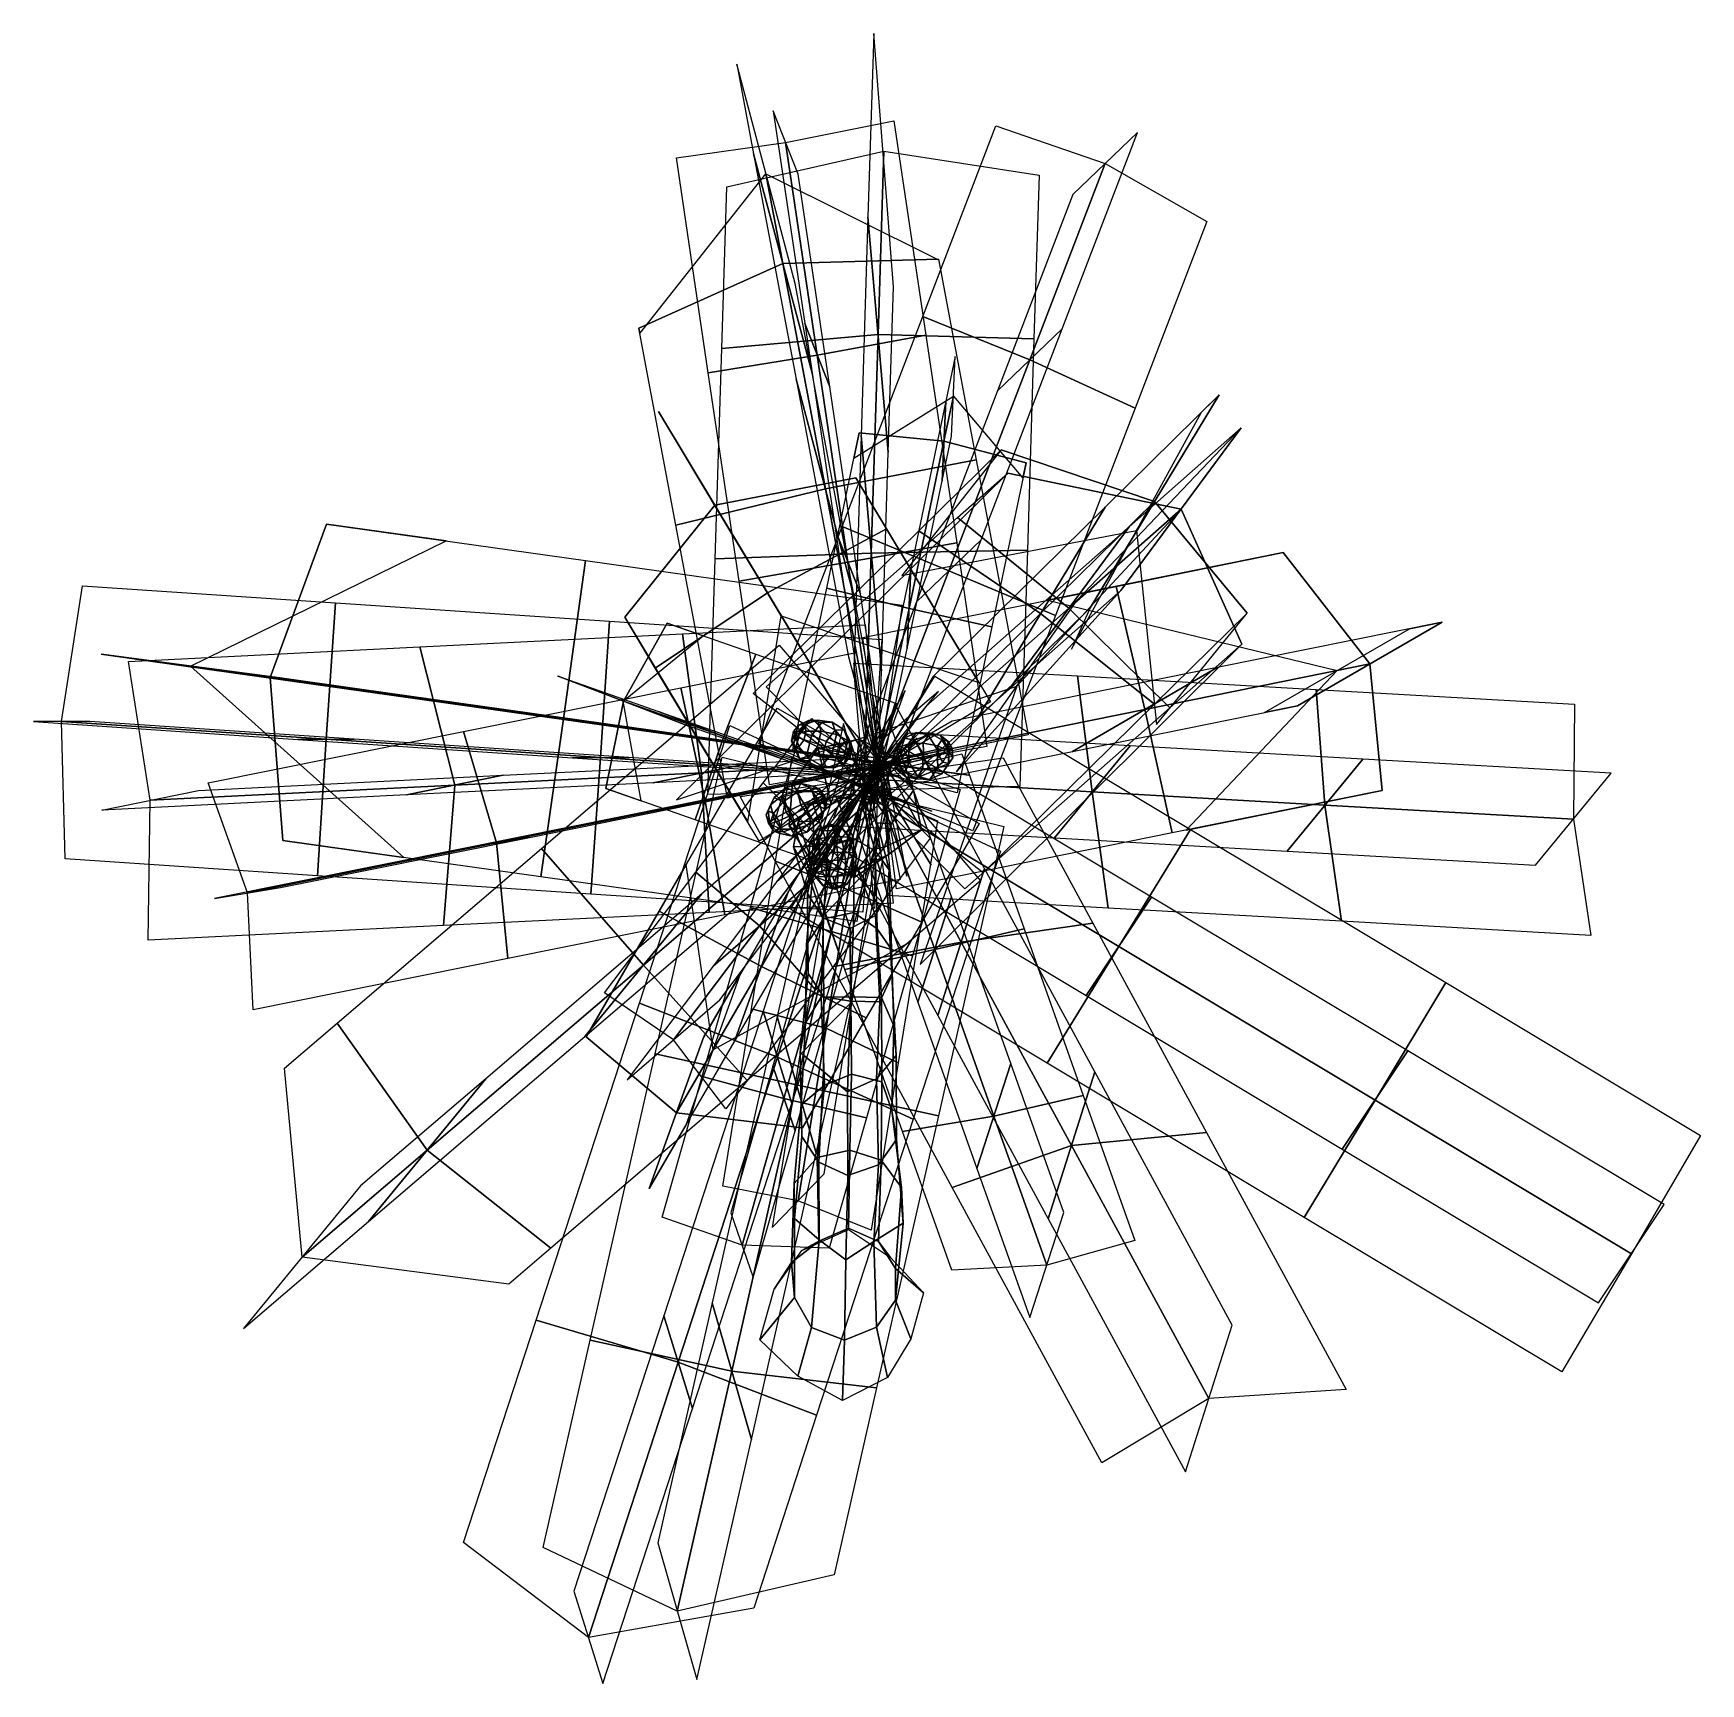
# Model space of a CAD drawing. Header units: metres. Extents: x -1.65 to 1.74, y -0.75 to 2.6.
import ezdxf

# ---------------------------------------------------------------- set-up
doc = ezdxf.new("R2010")
doc.units = ezdxf.units.M

msp = doc.modelspace()

# ---------------------------------------------------------------- linework, layer by layer
at = {"layer": 'coconut_palm10_coconuts'}
for points in [[(-0.093348, 1.183252, 4.798147), (-0.105447, 1.183898, 4.769985), (-0.094938, 1.197135, 4.761015), (-0.075146, 1.20618, 4.782611)], [(-0.105447, 1.183898, 4.769985), (-0.102193, 1.177764, 4.744337), (-0.094938, 1.197135, 4.761015)], [(-0.094938, 1.197135, 4.761015), (-0.102193, 1.177764, 4.744337), (-0.084438, 1.197521, 4.745024)], [(-0.084438, 1.197521, 4.745024), (-0.102193, 1.177764, 4.744337), (-0.080096, 1.184829, 4.73138)], [(-0.080096, 1.184829, 4.73138), (-0.102193, 1.177764, 4.744337), (-0.084457, 1.166494, 4.728074)], [(-0.075146, 1.20618, 4.782611), (-0.094938, 1.197135, 4.761015), (-0.084438, 1.197521, 4.745024), (-0.056958, 1.206847, 4.754915)], [(-0.069136, 1.175999, 4.821276), (-0.093348, 1.183252, 4.798147), (-0.075146, 1.20618, 4.782611), (-0.048119, 1.202473, 4.803338)], [(-0.049438, 1.184864, 4.731281), (-0.080096, 1.184829, 4.73138), (-0.084457, 1.166494, 4.728074), (-0.056991, 1.153106, 4.725556)], [(-0.056958, 1.206847, 4.754915), (-0.084438, 1.197521, 4.745024), (-0.080096, 1.184829, 4.73138), (-0.049438, 1.184864, 4.731281)], [(-0.048119, 1.202473, 4.803338), (-0.075146, 1.20618, 4.782611), (-0.056958, 1.206847, 4.754915), (-0.027118, 1.203244, 4.771356)], [(-0.039301, 1.164082, 4.833176), (-0.069136, 1.175999, 4.821276), (-0.048119, 1.202473, 4.803338), (-0.021099, 1.18701, 4.81764)], [(-0.018434, 1.17786, 4.744067), (-0.049438, 1.184864, 4.731281), (-0.056991, 1.153106, 4.725556), (-0.027156, 1.14119, 4.737455)], [(-0.027118, 1.203244, 4.771356), (-0.056958, 1.206847, 4.754915), (-0.049438, 1.184864, 4.731281), (-0.018434, 1.17786, 4.744067)], [(-0.021099, 1.18701, 4.81764), (-0.048119, 1.202473, 4.803338), (-0.027118, 1.203244, 4.771356), (-0.002911, 1.187677, 4.789944)], [(-0.011835, 1.150695, 4.830657), (-0.039301, 1.164082, 4.833176), (-0.021099, 1.18701, 4.81764), (-0.001327, 1.163932, 4.821688)], [(-0.002911, 1.187677, 4.789944), (-0.027118, 1.203244, 4.771356), (-0.018434, 1.17786, 4.744067), (0.004609, 1.165694, 4.766311)], [(-0.001327, 1.163932, 4.821688), (-0.021099, 1.18701, 4.81764), (-0.002911, 1.187677, 4.789944), (0.009174, 1.164318, 4.805697)], [(0.009174, 1.164318, 4.805697), (-0.002911, 1.187677, 4.789944), (0.004609, 1.165694, 4.766311), (0.013516, 1.151625, 4.792052)], [(-0.100901, 1.151495, 4.792422), (-0.109808, 1.165563, 4.766679), (-0.105447, 1.183898, 4.769985), (-0.093348, 1.183252, 4.798147)], [(-0.109808, 1.165563, 4.766679), (-0.102193, 1.177764, 4.744337), (-0.105447, 1.183898, 4.769985)], [(-0.105466, 1.152871, 4.753035), (-0.102193, 1.177764, 4.744337), (-0.109808, 1.165563, 4.766679)], [(-0.093381, 1.129511, 4.768789), (-0.105466, 1.152871, 4.753035), (-0.109808, 1.165563, 4.766679), (-0.100901, 1.151495, 4.792422)], [(-0.094966, 1.153256, 4.737045), (-0.102193, 1.177764, 4.744337), (-0.105466, 1.152871, 4.753035)], [(-0.075193, 1.130179, 4.741092), (-0.094966, 1.153256, 4.737045), (-0.105466, 1.152871, 4.753035), (-0.093381, 1.129511, 4.768789)], [(-0.084457, 1.166494, 4.728074), (-0.102193, 1.177764, 4.744337), (-0.094966, 1.153256, 4.737045)], [(-0.077858, 1.139329, 4.814666), (-0.100901, 1.151495, 4.792422), (-0.093348, 1.183252, 4.798147), (-0.069136, 1.175999, 4.821276)], [(-0.069175, 1.113944, 4.787376), (-0.093381, 1.129511, 4.768789), (-0.100901, 1.151495, 4.792422), (-0.077858, 1.139329, 4.814666)], [(-0.056991, 1.153106, 4.725556), (-0.084457, 1.166494, 4.728074), (-0.094966, 1.153256, 4.737045), (-0.075193, 1.130179, 4.741092)], [(-0.046854, 1.132325, 4.827451), (-0.077858, 1.139329, 4.814666), (-0.069136, 1.175999, 4.821276), (-0.039301, 1.164082, 4.833176)], [(-0.027156, 1.14119, 4.737455), (-0.056991, 1.153106, 4.725556), (-0.075193, 1.130179, 4.741092), (-0.048173, 1.114715, 4.755395)], [(-0.016196, 1.13236, 4.827352), (-0.046854, 1.132325, 4.827451), (-0.039301, 1.164082, 4.833176), (-0.011835, 1.150695, 4.830657)], [(0.004609, 1.165694, 4.766311), (-0.018434, 1.17786, 4.744067), (-0.027156, 1.14119, 4.737455), (-0.002945, 1.133937, 4.760585)], [(0.005901, 1.139424, 4.814396), (-0.016196, 1.13236, 4.827352), (-0.011835, 1.150695, 4.830657)], [(0.005901, 1.139424, 4.814396), (-0.011835, 1.150695, 4.830657), (-0.001327, 1.163932, 4.821688)], [(0.013516, 1.151625, 4.792052), (0.004609, 1.165694, 4.766311), (-0.002945, 1.133937, 4.760585), (0.009155, 1.13329, 4.788747)], [(0.005901, 1.139424, 4.814396), (-0.001327, 1.163932, 4.821688), (0.009174, 1.164318, 4.805697)], [(0.005901, 1.139424, 4.814396), (0.009174, 1.164318, 4.805697), (0.013516, 1.151625, 4.792052)], [(0.005901, 1.139424, 4.814396), (0.013516, 1.151625, 4.792052), (0.009155, 1.13329, 4.788747)], [(0.119413, 1.170906, 4.820288), (0.105385, 1.149822, 4.837566), (0.097374, 1.138206, 4.824643), (0.105538, 1.150787, 4.797904)], [(0.105538, 1.150787, 4.797904), (0.097374, 1.138206, 4.824643), (0.098098, 1.119427, 4.821041), (0.106792, 1.118262, 4.791664)], [(0.14029, 1.166835, 4.845703), (0.117438, 1.147471, 4.852239), (0.105385, 1.149822, 4.837566), (0.119413, 1.170906, 4.820288)], [(0.143628, 1.182255, 4.798872), (0.119413, 1.170906, 4.820288), (0.105538, 1.150787, 4.797904), (0.127606, 1.159023, 4.773025)], [(0.127606, 1.159023, 4.773025), (0.105538, 1.150787, 4.797904), (0.106792, 1.118262, 4.791664), (0.129054, 1.121466, 4.765821)], [(0.155939, 1.140958, 4.859262), (0.126473, 1.132531, 4.860068), (0.117438, 1.147471, 4.852239), (0.14029, 1.166835, 4.845703)], [(0.167735, 1.177554, 4.828218), (0.14029, 1.166835, 4.845703), (0.119413, 1.170906, 4.820288), (0.143628, 1.182255, 4.798872)], [(0.171541, 1.180826, 4.779057), (0.143628, 1.182255, 4.798872), (0.127606, 1.159023, 4.773025), (0.157666, 1.160706, 4.756674)], [(0.157666, 1.160706, 4.756674), (0.127606, 1.159023, 4.773025), (0.129054, 1.121466, 4.765821), (0.15892, 1.128182, 4.750434)], [(0.185805, 1.147674, 4.843875), (0.155939, 1.140958, 4.859262), (0.14029, 1.166835, 4.845703), (0.167735, 1.177554, 4.828218)], [(0.192418, 1.176755, 4.804473), (0.167735, 1.177554, 4.828218), (0.143628, 1.182255, 4.798872), (0.171541, 1.180826, 4.779057)], [(0.195673, 1.167003, 4.766154), (0.171541, 1.180826, 4.779057), (0.157666, 1.160706, 4.756674), (0.187662, 1.155387, 4.75323)], [(0.187662, 1.155387, 4.75323), (0.157666, 1.160706, 4.756674), (0.15892, 1.128182, 4.750434), (0.188386, 1.136609, 4.749628)], [(0.208067, 1.150878, 4.818032), (0.185805, 1.147674, 4.843875), (0.167735, 1.177554, 4.828218), (0.192418, 1.176755, 4.804473)], [(0.207726, 1.164653, 4.780828), (0.192418, 1.176755, 4.804473), (0.171541, 1.180826, 4.779057), (0.195673, 1.167003, 4.766154)], [(0.209321, 1.118353, 4.811792), (0.187253, 1.110118, 4.83667), (0.185805, 1.147674, 4.843875), (0.208067, 1.150878, 4.818032)], [(0.195673, 1.167003, 4.766154), (0.187662, 1.155387, 4.75323), (0.209557, 1.14449, 4.763618)], [(0.187662, 1.155387, 4.75323), (0.188386, 1.136609, 4.749628), (0.209557, 1.14449, 4.763618)], [(0.216761, 1.149713, 4.788655), (0.208067, 1.150878, 4.818032), (0.192418, 1.176755, 4.804473), (0.207726, 1.164653, 4.780828)], [(0.207726, 1.164653, 4.780828), (0.195673, 1.167003, 4.766154), (0.209557, 1.14449, 4.763618)], [(0.216761, 1.149713, 4.788655), (0.207726, 1.164653, 4.780828), (0.209557, 1.14449, 4.763618)], [(0.217485, 1.130934, 4.785053), (0.209321, 1.118353, 4.811792), (0.208067, 1.150878, 4.818032), (0.216761, 1.149713, 4.788655)], [(-0.048173, 1.114715, 4.755395), (-0.075193, 1.130179, 4.741092), (-0.093381, 1.129511, 4.768789), (-0.069175, 1.113944, 4.787376)], [(-0.039334, 1.110341, 4.803818), (-0.069175, 1.113944, 4.787376), (-0.077858, 1.139329, 4.814666), (-0.046854, 1.132325, 4.827451)], [(-0.002945, 1.133937, 4.760585), (-0.027156, 1.14119, 4.737455), (-0.048173, 1.114715, 4.755395), (-0.021146, 1.111009, 4.776122)], [(-0.011854, 1.119668, 4.813707), (-0.039334, 1.110341, 4.803818), (-0.046854, 1.132325, 4.827451), (-0.016196, 1.13236, 4.827352)], [(-0.001354, 1.120053, 4.797717), (-0.021146, 1.111009, 4.776122), (-0.039334, 1.110341, 4.803818), (-0.011854, 1.119668, 4.813707)], [(0.009155, 1.13329, 4.788747), (-0.002945, 1.133937, 4.760585), (-0.021146, 1.111009, 4.776122), (-0.001354, 1.120053, 4.797717)], [(0.005901, 1.139424, 4.814396), (-0.011854, 1.119668, 4.813707), (-0.016196, 1.13236, 4.827352)], [(0.005901, 1.139424, 4.814396), (-0.001354, 1.120053, 4.797717), (-0.011854, 1.119668, 4.813707)], [(0.005901, 1.139424, 4.814396), (0.009155, 1.13329, 4.788747), (-0.001354, 1.120053, 4.797717)], [(0.105385, 1.149822, 4.837566), (0.105302, 1.12465, 4.846078), (0.097374, 1.138206, 4.824643)], [(0.097374, 1.138206, 4.824643), (0.105302, 1.12465, 4.846078), (0.098098, 1.119427, 4.821041)], [(0.098098, 1.119427, 4.821041), (0.105302, 1.12465, 4.846078), (0.107133, 1.104487, 4.828869)], [(0.106792, 1.118262, 4.791664), (0.098098, 1.119427, 4.821041), (0.107133, 1.104487, 4.828869), (0.122441, 1.092385, 4.805224)], [(0.117438, 1.147471, 4.852239), (0.105302, 1.12465, 4.846078), (0.105385, 1.149822, 4.837566)], [(0.126473, 1.132531, 4.860068), (0.105302, 1.12465, 4.846078), (0.117438, 1.147471, 4.852239)], [(0.127197, 1.113753, 4.856465), (0.105302, 1.12465, 4.846078), (0.126473, 1.132531, 4.860068)], [(0.107133, 1.104487, 4.828869), (0.105302, 1.12465, 4.846078), (0.119186, 1.102137, 4.843543)], [(0.119186, 1.102137, 4.843543), (0.105302, 1.12465, 4.846078), (0.127197, 1.113753, 4.856465)], [(0.129054, 1.121466, 4.765821), (0.106792, 1.118262, 4.791664), (0.122441, 1.092385, 4.805224), (0.147124, 1.091586, 4.781476)], [(0.157193, 1.108434, 4.853022), (0.127197, 1.113753, 4.856465), (0.126473, 1.132531, 4.860068), (0.155939, 1.140958, 4.859262)], [(0.15892, 1.128182, 4.750434), (0.129054, 1.121466, 4.765821), (0.147124, 1.091586, 4.781476), (0.174569, 1.102305, 4.763993)], [(0.187253, 1.110118, 4.83667), (0.157193, 1.108434, 4.853022), (0.155939, 1.140958, 4.859262), (0.185805, 1.147674, 4.843875)], [(0.188386, 1.136609, 4.749628), (0.15892, 1.128182, 4.750434), (0.174569, 1.102305, 4.763993), (0.197421, 1.121669, 4.757456)], [(0.195445, 1.098234, 4.789408), (0.171231, 1.086885, 4.810824), (0.187253, 1.110118, 4.83667), (0.209321, 1.118353, 4.811792)], [(0.197421, 1.121669, 4.757456), (0.174569, 1.102305, 4.763993), (0.195445, 1.098234, 4.789408), (0.209474, 1.119318, 4.77213)], [(0.188386, 1.136609, 4.749628), (0.197421, 1.121669, 4.757456), (0.209557, 1.14449, 4.763618)], [(0.209474, 1.119318, 4.77213), (0.195445, 1.098234, 4.789408), (0.209321, 1.118353, 4.811792), (0.217485, 1.130934, 4.785053)], [(0.197421, 1.121669, 4.757456), (0.209474, 1.119318, 4.77213), (0.209557, 1.14449, 4.763618)], [(0.209474, 1.119318, 4.77213), (0.217485, 1.130934, 4.785053), (0.209557, 1.14449, 4.763618)], [(0.217485, 1.130934, 4.785053), (0.216761, 1.149713, 4.788655), (0.209557, 1.14449, 4.763618)], [(-0.021146, 1.111009, 4.776122), (-0.048173, 1.114715, 4.755395), (-0.069175, 1.113944, 4.787376), (-0.039334, 1.110341, 4.803818)], [(0.122441, 1.092385, 4.805224), (0.107133, 1.104487, 4.828869), (0.119186, 1.102137, 4.843543), (0.143318, 1.088314, 4.830639)], [(0.143318, 1.088314, 4.830639), (0.119186, 1.102137, 4.843543), (0.127197, 1.113753, 4.856465), (0.157193, 1.108434, 4.853022)], [(0.147124, 1.091586, 4.781476), (0.122441, 1.092385, 4.805224), (0.143318, 1.088314, 4.830639), (0.171231, 1.086885, 4.810824)], [(0.171231, 1.086885, 4.810824), (0.143318, 1.088314, 4.830639), (0.157193, 1.108434, 4.853022), (0.187253, 1.110118, 4.83667)], [(0.174569, 1.102305, 4.763993), (0.147124, 1.091586, 4.781476), (0.171231, 1.086885, 4.810824), (0.195445, 1.098234, 4.789408)], [(-0.152114, 1.0356, 4.712836), (-0.160982, 1.014746, 4.692187), (-0.156664, 1.023023, 4.675484), (-0.144635, 1.049935, 4.683907)], [(-0.144635, 1.049935, 4.683907), (-0.156664, 1.023023, 4.675484), (-0.146157, 1.01811, 4.660267), (-0.126436, 1.041425, 4.657548)], [(-0.129105, 1.053662, 4.730672), (-0.152114, 1.0356, 4.712836), (-0.144635, 1.049935, 4.683907), (-0.120468, 1.070215, 4.697267)], [(-0.120305, 1.020427, 4.747477), (-0.144493, 1.006817, 4.72739), (-0.152114, 1.0356, 4.712836), (-0.129105, 1.053662, 4.730672)], [(-0.120468, 1.070215, 4.697267), (-0.144635, 1.049935, 4.683907), (-0.126436, 1.041425, 4.657548), (-0.099455, 1.060389, 4.666831)], [(-0.09812, 1.064093, 4.740915), (-0.129105, 1.053662, 4.730672), (-0.120468, 1.070215, 4.697267), (-0.090641, 1.078429, 4.711986)], [(-0.090499, 1.035311, 4.755469), (-0.120305, 1.020427, 4.747477), (-0.129105, 1.053662, 4.730672), (-0.09812, 1.064093, 4.740915)], [(-0.099455, 1.060389, 4.666831), (-0.126436, 1.041425, 4.657548), (-0.10818, 1.015055, 4.649201), (-0.078374, 1.02994, 4.657193)], [(-0.090641, 1.078429, 4.711986), (-0.120468, 1.070215, 4.697267), (-0.099455, 1.060389, 4.666831), (-0.072443, 1.069919, 4.685627)], [(-0.072443, 1.069919, 4.685627), (-0.099455, 1.060389, 4.666831), (-0.078374, 1.02994, 4.657193), (-0.054186, 1.043549, 4.677279)], [(-0.067462, 1.064099, 4.74082), (-0.09812, 1.064093, 4.740915), (-0.090641, 1.078429, 4.711986), (-0.063144, 1.072375, 4.724118)], [(-0.063062, 1.047481, 4.749223), (-0.090499, 1.035311, 4.755469), (-0.09812, 1.064093, 4.740915), (-0.067462, 1.064099, 4.74082)], [(-0.063144, 1.072375, 4.724118), (-0.090641, 1.078429, 4.711986), (-0.072443, 1.069919, 4.685627), (-0.052638, 1.067462, 4.708899)], [(-0.052638, 1.067462, 4.708899), (-0.072443, 1.069919, 4.685627), (-0.054186, 1.043549, 4.677279), (-0.042097, 1.052238, 4.704081)], [(-0.045346, 1.053677, 4.730414), (-0.067462, 1.064099, 4.74082), (-0.063144, 1.072375, 4.724118)], [(-0.045346, 1.053677, 4.730414), (-0.063062, 1.047481, 4.749223), (-0.067462, 1.064099, 4.74082)], [(-0.045346, 1.053677, 4.730414), (-0.063144, 1.072375, 4.724118), (-0.052638, 1.067462, 4.708899)], [(-0.045346, 1.053677, 4.730414), (-0.052522, 1.032256, 4.744404), (-0.063062, 1.047481, 4.749223)], [(-0.042097, 1.052238, 4.704081), (-0.054186, 1.043549, 4.677279), (-0.046565, 1.014766, 4.691833), (-0.037697, 1.03562, 4.712483)], [(-0.045346, 1.053677, 4.730414), (-0.052638, 1.067462, 4.708899), (-0.042097, 1.052238, 4.704081)], [(-0.045346, 1.053677, 4.730414), (-0.042015, 1.027343, 4.729186), (-0.052522, 1.032256, 4.744404)], [(-0.045346, 1.053677, 4.730414), (-0.037697, 1.03562, 4.712483), (-0.042015, 1.027343, 4.729186)], [(-0.045346, 1.053677, 4.730414), (-0.042097, 1.052238, 4.704081), (-0.037697, 1.03562, 4.712483)], [(-0.144493, 1.006817, 4.72739), (-0.156582, 0.998128, 4.700589), (-0.160982, 1.014746, 4.692187), (-0.152114, 1.0356, 4.712836)], [(-0.160982, 1.014746, 4.692187), (-0.153333, 0.996689, 4.674257), (-0.156664, 1.023023, 4.675484)], [(-0.156664, 1.023023, 4.675484), (-0.153333, 0.996689, 4.674257), (-0.146157, 1.01811, 4.660267)], [(-0.146157, 1.01811, 4.660267), (-0.153333, 0.996689, 4.674257), (-0.135617, 1.002885, 4.655447)], [(-0.126436, 1.041425, 4.657548), (-0.146157, 1.01811, 4.660267), (-0.135617, 1.002885, 4.655447), (-0.10818, 1.015055, 4.649201)], [(-0.099224, 0.989977, 4.73784), (-0.126236, 0.980447, 4.719043), (-0.144493, 1.006817, 4.72739), (-0.120305, 1.020427, 4.747477)], [(-0.072243, 1.008941, 4.747122), (-0.099224, 0.989977, 4.73784), (-0.120305, 1.020427, 4.747477), (-0.090499, 1.035311, 4.755469)], [(-0.078374, 1.02994, 4.657193), (-0.10818, 1.015055, 4.649201), (-0.100559, 0.986272, 4.663755), (-0.069574, 0.996704, 4.673999)], [(-0.052522, 1.032256, 4.744404), (-0.072243, 1.008941, 4.747122), (-0.090499, 1.035311, 4.755469), (-0.063062, 1.047481, 4.749223)], [(-0.054186, 1.043549, 4.677279), (-0.078374, 1.02994, 4.657193), (-0.069574, 0.996704, 4.673999), (-0.046565, 1.014766, 4.691833)], [(-0.042015, 1.027343, 4.729186), (-0.054045, 1.000431, 4.720764), (-0.072243, 1.008941, 4.747122), (-0.052522, 1.032256, 4.744404)], [(-0.037697, 1.03562, 4.712483), (-0.046565, 1.014766, 4.691833), (-0.054045, 1.000431, 4.720764), (-0.042015, 1.027343, 4.729186)], [(-0.156582, 0.998128, 4.700589), (-0.153333, 0.996689, 4.674257), (-0.160982, 1.014746, 4.692187)], [(-0.126236, 0.980447, 4.719043), (-0.146042, 0.982904, 4.69577), (-0.156582, 0.998128, 4.700589), (-0.144493, 1.006817, 4.72739)], [(-0.146042, 0.982904, 4.69577), (-0.153333, 0.996689, 4.674257), (-0.156582, 0.998128, 4.700589)], [(-0.135617, 1.002885, 4.655447), (-0.153333, 0.996689, 4.674257), (-0.131217, 0.986267, 4.663851)], [(-0.135535, 0.977991, 4.680552), (-0.153333, 0.996689, 4.674257), (-0.146042, 0.982904, 4.69577)], [(-0.131217, 0.986267, 4.663851), (-0.153333, 0.996689, 4.674257), (-0.135535, 0.977991, 4.680552)], [(-0.108038, 0.971937, 4.692685), (-0.135535, 0.977991, 4.680552), (-0.146042, 0.982904, 4.69577), (-0.126236, 0.980447, 4.719043)], [(-0.10818, 1.015055, 4.649201), (-0.135617, 1.002885, 4.655447), (-0.131217, 0.986267, 4.663851), (-0.100559, 0.986272, 4.663755)], [(-0.100559, 0.986272, 4.663755), (-0.131217, 0.986267, 4.663851), (-0.135535, 0.977991, 4.680552), (-0.108038, 0.971937, 4.692685)], [(-0.078211, 0.980151, 4.707403), (-0.108038, 0.971937, 4.692685), (-0.126236, 0.980447, 4.719043), (-0.099224, 0.989977, 4.73784)], [(-0.069574, 0.996704, 4.673999), (-0.100559, 0.986272, 4.663755), (-0.108038, 0.971937, 4.692685), (-0.078211, 0.980151, 4.707403)], [(-0.054045, 1.000431, 4.720764), (-0.078211, 0.980151, 4.707403), (-0.099224, 0.989977, 4.73784), (-0.072243, 1.008941, 4.747122)], [(-0.046565, 1.014766, 4.691833), (-0.069574, 0.996704, 4.673999), (-0.078211, 0.980151, 4.707403), (-0.054045, 1.000431, 4.720764)], [(-0.052713, 0.96736, 4.645821), (-0.04488, 0.989658, 4.665349), (-0.055765, 0.986072, 4.680671), (-0.071566, 0.961149, 4.672362)], [(-0.071566, 0.961149, 4.672362), (-0.055765, 0.986072, 4.680671), (-0.05239, 0.983107, 4.699272), (-0.065721, 0.956013, 4.704575)], [(-0.065721, 0.956013, 4.704575), (-0.05239, 0.983107, 4.699272), (-0.036733, 0.982498, 4.710254), (-0.038601, 0.954959, 4.723598)], [(-0.04488, 0.989658, 4.665349), (-0.032161, 0.99597, 4.687811), (-0.055765, 0.986072, 4.680671)], [(-0.055765, 0.986072, 4.680671), (-0.032161, 0.99597, 4.687811), (-0.05239, 0.983107, 4.699272)], [(-0.020204, 0.971006, 4.640504), (-0.026111, 0.991763, 4.662282), (-0.04488, 0.989658, 4.665349), (-0.052713, 0.96736, 4.645821)], [(-0.05239, 0.983107, 4.699272), (-0.032161, 0.99597, 4.687811), (-0.036733, 0.982498, 4.710254)], [(-0.026111, 0.991763, 4.662282), (-0.032161, 0.99597, 4.687811), (-0.04488, 0.989658, 4.665349)], [(-0.038601, 0.954959, 4.723598), (-0.036733, 0.982498, 4.710254), (-0.017964, 0.984604, 4.707182), (-0.006093, 0.958606, 4.71828)], [(-0.036733, 0.982498, 4.710254), (-0.032161, 0.99597, 4.687811), (-0.017964, 0.984604, 4.707182)], [(-0.007079, 0.98819, 4.691862), (-0.032161, 0.99597, 4.687811), (-0.010453, 0.991155, 4.673262)], [(-0.010453, 0.991155, 4.673262), (-0.032161, 0.99597, 4.687811), (-0.026111, 0.991763, 4.662282)], [(-0.017964, 0.984604, 4.707182), (-0.032161, 0.99597, 4.687811), (-0.007079, 0.98819, 4.691862)], [(0.006915, 0.969953, 4.659526), (-0.010453, 0.991155, 4.673262), (-0.026111, 0.991763, 4.662282), (-0.020204, 0.971006, 4.640504)], [(-0.006093, 0.958606, 4.71828), (-0.017964, 0.984604, 4.707182), (-0.007079, 0.98819, 4.691862), (0.012761, 0.964817, 4.69174)], [(0.012761, 0.964817, 4.69174), (-0.007079, 0.98819, 4.691862), (-0.010453, 0.991155, 4.673262), (0.006915, 0.969953, 4.659526)], [(-0.053561, 0.935051, 4.634458), (-0.052713, 0.96736, 4.645821), (-0.071566, 0.961149, 4.672362), (-0.07533, 0.927878, 4.665102)], [(-0.07533, 0.927878, 4.665102), (-0.071566, 0.961149, 4.672362), (-0.065721, 0.956013, 4.704575), (-0.068581, 0.921948, 4.702302)], [(-0.068581, 0.921948, 4.702302), (-0.065721, 0.956013, 4.704575), (-0.038601, 0.954959, 4.723598), (-0.037266, 0.920732, 4.724265)], [(-0.016023, 0.939261, 4.628315), (-0.020204, 0.971006, 4.640504), (-0.052713, 0.96736, 4.645821), (-0.053561, 0.935051, 4.634458)], [(-0.037266, 0.920732, 4.724265), (-0.038601, 0.954959, 4.723598), (-0.006093, 0.958606, 4.71828), (0.000272, 0.924942, 4.718124)], [(0.015292, 0.938045, 4.650281), (0.006915, 0.969953, 4.659526), (-0.020204, 0.971006, 4.640504), (-0.016023, 0.939261, 4.628315)], [(0.000272, 0.924942, 4.718124), (-0.006093, 0.958606, 4.71828), (0.012761, 0.964817, 4.69174), (0.022042, 0.932114, 4.687478)], [(0.022042, 0.932114, 4.687478), (0.012761, 0.964817, 4.69174), (0.006915, 0.969953, 4.659526), (0.015292, 0.938045, 4.650281)], [(-0.047196, 0.901386, 4.634299), (-0.053561, 0.935051, 4.634458), (-0.07533, 0.927878, 4.665102), (-0.06605, 0.895176, 4.660841)], [(-0.06605, 0.895176, 4.660841), (-0.07533, 0.927878, 4.665102), (-0.068581, 0.921948, 4.702302), (-0.060205, 0.89004, 4.693056)], [(-0.060205, 0.89004, 4.693056), (-0.068581, 0.921948, 4.702302), (-0.037266, 0.920732, 4.724265), (-0.033085, 0.888986, 4.712075)], [(-0.014688, 0.905033, 4.628984), (-0.016023, 0.939261, 4.628315), (-0.053561, 0.935051, 4.634458), (-0.047196, 0.901386, 4.634299)], [(-0.033085, 0.888986, 4.712075), (-0.037266, 0.920732, 4.724265), (0.000272, 0.924942, 4.718124), (-0.000576, 0.892633, 4.706761)], [(0.012433, 0.903979, 4.648005), (0.015292, 0.938045, 4.650281), (-0.016023, 0.939261, 4.628315), (-0.014688, 0.905033, 4.628984)], [(-0.000576, 0.892633, 4.706761), (0.000272, 0.924942, 4.718124), (0.022042, 0.932114, 4.687478), (0.018277, 0.898843, 4.680219)], [(0.018277, 0.898843, 4.680219), (0.022042, 0.932114, 4.687478), (0.015292, 0.938045, 4.650281), (0.012433, 0.903979, 4.648005)], [(-0.035325, 0.875388, 4.645396), (-0.047196, 0.901386, 4.634299), (-0.06605, 0.895176, 4.660841), (-0.04621, 0.871803, 4.660721)], [(-0.04621, 0.871803, 4.660721), (-0.06605, 0.895176, 4.660841), (-0.060205, 0.89004, 4.693056), (-0.042835, 0.868838, 4.67932)], [(-0.042835, 0.868838, 4.67932), (-0.060205, 0.89004, 4.693056), (-0.033085, 0.888986, 4.712075), (-0.027178, 0.868229, 4.6903)], [(-0.016556, 0.877494, 4.642328), (-0.014688, 0.905033, 4.628984), (-0.047196, 0.901386, 4.634299), (-0.035325, 0.875388, 4.645396)], [(-0.027178, 0.868229, 4.6903), (-0.033085, 0.888986, 4.712075), (-0.000576, 0.892633, 4.706761), (-0.008409, 0.870334, 4.687232)], [(-0.000898, 0.876885, 4.653307), (0.012433, 0.903979, 4.648005), (-0.014688, 0.905033, 4.628984), (-0.016556, 0.877494, 4.642328)], [(-0.008409, 0.870334, 4.687232), (-0.000576, 0.892633, 4.706761), (0.018277, 0.898843, 4.680219), (0.002476, 0.87392, 4.671907)], [(0.002476, 0.87392, 4.671907), (0.018277, 0.898843, 4.680219), (0.012433, 0.903979, 4.648005), (-0.000898, 0.876885, 4.653307)], [(-0.035325, 0.875388, 4.645396), (-0.04621, 0.871803, 4.660721), (-0.021128, 0.864023, 4.66477)], [(-0.04621, 0.871803, 4.660721), (-0.042835, 0.868838, 4.67932), (-0.021128, 0.864023, 4.66477)], [(-0.042835, 0.868838, 4.67932), (-0.027178, 0.868229, 4.6903), (-0.021128, 0.864023, 4.66477)], [(-0.016556, 0.877494, 4.642328), (-0.035325, 0.875388, 4.645396), (-0.021128, 0.864023, 4.66477)], [(-0.027178, 0.868229, 4.6903), (-0.008409, 0.870334, 4.687232), (-0.021128, 0.864023, 4.66477)], [(-0.000898, 0.876885, 4.653307), (-0.016556, 0.877494, 4.642328), (-0.021128, 0.864023, 4.66477)], [(0.002476, 0.87392, 4.671907), (-0.000898, 0.876885, 4.653307), (-0.021128, 0.864023, 4.66477)], [(-0.008409, 0.870334, 4.687232), (0.002476, 0.87392, 4.671907), (-0.021128, 0.864023, 4.66477)]]:
    msp.add_3dface(points, dxfattribs=at)
at = {"layer": 'coconut_palm10_leaves'}
for points in [[(0.045563, 2.228814, 4.016023), (0.086873, 1.751033, 3.607768), (0.097251, 2.086282, 3.08315), (0.057225, 2.600827, 3.491405)], [(-0.186542, 2.356489, 4.410914), (-0.067961, 1.911202, 4.096347), (-0.102335, 2.093324, 3.373857), (-0.220916, 2.538611, 3.688424)], [(-0.082734, 2.01221, 4.860111), (-0.032081, 1.883589, 4.433884), (-0.096197, 2.315172, 4.320899), (-0.14685, 2.443793, 4.747127)], [(0.162963, 1.988404, 4.668138), (-0.057407, 1.9479, 4.646997), (-0.121524, 2.379483, 4.534013), (0.098353, 2.423308, 4.56846)], [(0.374034, 1.938132, 4.931395), (0.156633, 2.026457, 4.9144), (0.305148, 2.413382, 5.195434), (0.52705, 2.336782, 5.17043)], [(-0.057407, 1.9479, 4.646997), (-0.27847, 1.912053, 4.638709), (-0.343261, 2.348175, 4.538614), (-0.121524, 2.379483, 4.534013)], [(0.308616, 1.875336, 5.147448), (0.439451, 2.000929, 4.715342), (0.592467, 2.399578, 4.954377), (0.461632, 2.273986, 5.386483)], [(0.066218, 1.989923, 3.811895), (-0.251227, 1.961074, 3.771843), (-0.240928, 2.289608, 3.214739), (0.07788, 2.361936, 3.287277)], [(-0.100228, 1.899178, 4.857779), (0.018353, 1.453891, 4.543211), (-0.067961, 1.911202, 4.096347), (-0.186542, 2.356489, 4.410914)], [(0.382483, 1.981121, 3.812621), (0.066218, 1.989923, 3.811895), (0.07788, 2.361936, 3.287277), (0.39289, 2.313102, 3.251824)], [(0.587761, 1.840237, 4.991015), (0.374034, 1.938132, 4.931395), (0.52705, 2.336782, 5.17043), (0.733047, 2.218747, 5.269186)], [(-0.127252, 2.133846, 4.253631), (-0.419762, 2.002266, 4.153026), (-0.417775, 1.991742, 3.340946), (-0.161625, 2.315968, 3.53114)], [(0.188385, 2.142897, 4.184775), (-0.127252, 2.133846, 4.253631), (-0.161625, 2.315968, 3.53114), (0.188655, 2.141465, 3.361981)], [(0.031651, 1.785017, 4.471349), (0.072961, 1.307236, 4.063093), (0.086873, 1.751033, 3.607768), (0.045563, 2.228814, 4.016023)], [(-0.040938, 1.676534, 4.700495), (-0.344418, 1.603077, 4.666031), (-0.419762, 2.002266, 4.153026), (-0.127252, 2.133846, 4.253631)], [(0.265236, 1.735723, 4.702849), (-0.040938, 1.676534, 4.700495), (-0.127252, 2.133846, 4.253631), (0.188385, 2.142897, 4.184775)], [(-0.02031, 1.592025, 5.006743), (0.030343, 1.463404, 4.580516), (-0.032081, 1.883589, 4.433884), (-0.082734, 2.01221, 4.860111)], [(0.209778, 1.510201, 4.795245), (-0.007105, 1.599874, 4.759892), (0.156633, 2.026457, 4.9144), (0.374034, 1.938132, 4.931395)], [(0.144361, 1.447405, 5.011298), (0.275196, 1.572998, 4.579192), (0.439451, 2.000929, 4.715342), (0.308616, 1.875336, 5.147448)], [(0.052306, 1.546126, 4.267221), (-0.264603, 1.534379, 4.242241), (-0.251227, 1.961074, 3.771843), (0.066218, 1.989923, 3.811895)], [(0.225611, 1.566706, 4.809252), (0.005016, 1.527714, 4.79363), (-0.057407, 1.9479, 4.646997), (0.162963, 1.988404, 4.668138)], [(0.369029, 1.551939, 4.285314), (0.052306, 1.546126, 4.267221), (0.066218, 1.989923, 3.811895), (0.382483, 1.981121, 3.812621)], [(0.005016, 1.527714, 4.79363), (-0.215702, 1.489552, 4.780129), (-0.27847, 1.912053, 4.638709), (-0.057407, 1.9479, 4.646997)], [(0.203725, 1.854136, 4.895923), (0.195995, 1.692656, 4.700376), (0.214995, 1.783558, 4.161089), (0.222725, 1.945038, 4.356637)], [(0.426235, 1.419417, 4.837808), (0.209778, 1.510201, 4.795245), (0.374034, 1.938132, 4.931395), (0.587761, 1.840237, 4.991015)], [(0.006121, 1.335713, 5.10735), (0.124702, 0.890426, 4.792783), (0.018353, 1.453891, 4.543211), (-0.100228, 1.899178, 4.857779)], [(0.19986, 1.773396, 4.798149), (0.027713, 1.790065, 4.713142), (0.017021, 1.738915, 4.131749), (0.21886, 1.864298, 4.258863)], [(0.366303, 1.729441, 4.754037), (0.19986, 1.773396, 4.798149), (0.21886, 1.864298, 4.258863), (0.359835, 1.698493, 4.157308)], [(0.527113, 1.639614, 4.485641), (0.264927, 1.207476, 4.328645), (0.496312, 1.434999, 3.787204), (0.758498, 1.867137, 3.9442)], [(0.758498, 1.867137, 3.9442), (0.496312, 1.434999, 3.787204), (0.458855, 1.351129, 3.045334), (0.722742, 1.831978, 3.20233)], [(-0.272581, 1.655201, 4.576892), (-0.043788, 1.275385, 4.516822), (-0.150898, 1.453534, 3.971384), (-0.379691, 1.833351, 4.031454)], [(-0.379691, 1.833351, 4.031454), (-0.150898, 1.453534, 3.971384), (-0.015876, 1.228961, 3.29527), (-0.244669, 1.608778, 3.355339)], [(0.132699, 1.514326, 5.073816), (0.124969, 1.352846, 4.878269), (0.195995, 1.692656, 4.700376), (0.203725, 1.854136, 4.895923)], [(0.803048, 1.800245, 3.91193), (0.558715, 1.470253, 3.854236), (0.225349, 1.102198, 2.958502), (0.470319, 1.45042, 3.016197)], [(0.575478, 1.599374, 4.51404), (0.331144, 1.269382, 4.456346), (0.558715, 1.470253, 3.854236), (0.803048, 1.800245, 3.91193)], [(0.128834, 1.433586, 4.976043), (-0.038097, 1.475212, 4.944234), (0.027713, 1.790065, 4.713142), (0.19986, 1.773396, 4.798149)], [(0.016543, 1.303065, 4.884061), (0.057853, 0.825284, 4.475806), (0.072961, 1.307236, 4.063093), (0.031651, 1.785017, 4.471349)], [(0.296752, 1.396687, 4.985676), (0.128834, 1.433586, 4.976043), (0.19986, 1.773396, 4.798149), (0.366303, 1.729441, 4.754037)], [(0.370653, 1.177197, 4.969367), (0.065412, 1.11307, 4.950067), (-0.040938, 1.676534, 4.700495), (0.265236, 1.735723, 4.702849)], [(0.627405, 1.651068, 3.865702), (0.315842, 1.755944, 3.748473), (0.114157, 1.500659, 3.012796), (0.590814, 1.592, 3.123832)], [(0.39602, 1.423545, 4.407143), (0.148477, 1.591373, 4.330706), (0.315842, 1.755944, 3.748473), (0.627405, 1.651068, 3.865702)], [(0.680881, 1.635249, 3.883083), (0.329749, 1.708313, 3.706403), (-0.342909, 1.04547, 2.973847), (0.347834, 1.276309, 2.98735)], [(0.083197, 1.595253, 4.531654), (-0.158184, 1.465293, 4.546857), (-0.265294, 1.643442, 4.001419), (0.021082, 1.698565, 3.940964)], [(0.021082, 1.698565, 3.940964), (-0.265294, 1.643442, 4.001419), (-0.130273, 1.418869, 3.325305), (0.27068, 1.283426, 3.326069)], [(0.453311, 1.434378, 4.485193), (0.227582, 1.618132, 4.384011), (0.329749, 1.708313, 3.706403), (0.680881, 1.635249, 3.883083)], [(0.065412, 1.11307, 4.950067), (-0.23983, 1.048942, 4.930767), (-0.344418, 1.603077, 4.666031), (-0.040938, 1.676534, 4.700495)], [(-0.158184, 1.465293, 4.546857), (-0.385994, 1.31276, 4.531271), (-0.448054, 1.415981, 3.940716), (-0.265294, 1.643442, 4.001419)], [(-0.265294, 1.643442, 4.001419), (-0.448054, 1.415981, 3.940716), (-0.198435, 1.000805, 3.326055), (-0.130273, 1.418869, 3.325305)], [(-0.054776, 1.292941, 4.924651), (0.174017, 0.913125, 4.864581), (-0.043788, 1.275385, 4.516822), (-0.272581, 1.655201, 4.576892)], [(0.17701, 1.295354, 4.841915), (-0.085176, 0.863217, 4.684919), (0.264927, 1.207476, 4.328645), (0.527113, 1.639614, 4.485641)], [(0.804289, 1.361178, 3.798576), (0.680881, 1.635249, 3.883083), (0.347834, 1.276309, 2.98735), (0.151559, 0.711147, 2.958238)], [(0.627289, 1.239715, 4.453159), (0.39602, 1.423545, 4.407143), (0.627405, 1.651068, 3.865702), (0.815177, 1.424468, 3.841503)], [(0.658447, 1.232447, 4.524931), (0.453311, 1.434378, 4.485193), (0.680881, 1.635249, 3.883083), (0.804289, 1.361178, 3.798576)], [(0.815177, 1.424468, 3.841503), (0.627405, 1.651068, 3.865702), (0.590814, 1.592, 3.123832), (0.630818, 1.19818, 3.051996)], [(-1.053557, 1.605183, 4.449061), (-1.167383, 1.294032, 4.636529), (-1.32919, 1.316872, 3.659873), (-0.810211, 1.570834, 3.30549)], [(-0.527739, 1.530962, 4.986833), (-0.572213, 1.210022, 5.01818), (-1.167383, 1.294032, 4.636529), (-1.053557, 1.605183, 4.449061)], [(0.045917, 1.079286, 4.763417), (-0.187311, 1.261189, 4.696368), (0.148477, 1.591373, 4.330706), (0.39602, 1.423545, 4.407143)], [(0.041318, 1.071315, 4.719382), (-0.175911, 1.160087, 4.680192), (-0.007105, 1.599874, 4.759892), (0.209778, 1.510201, 4.795245)], [(0.040619, 1.070104, 4.712688), (-0.161154, 1.275003, 4.636085), (0.227582, 1.618132, 4.384011), (0.453311, 1.434378, 4.485193)], [(0.294234, 1.244249, 4.894834), (0.05962, 1.103033, 4.894616), (-0.158184, 1.465293, 4.546857), (0.083197, 1.595253, 4.531654)], [(0.162786, 1.2351, 4.741536), (-0.081548, 0.905107, 4.683841), (0.331144, 1.269382, 4.456346), (0.575478, 1.599374, 4.51404)], [(0.041043, 1.17904, 5.172352), (0.091696, 1.05042, 4.746125), (0.030343, 1.463404, 4.580516), (-0.02031, 1.592025, 5.006743)], [(-0.024099, 1.008519, 4.935435), (0.106736, 1.134111, 4.503329), (0.275196, 1.572998, 4.579192), (0.144361, 1.447405, 5.011298)], [(0.286997, 1.153506, 4.973719), (0.06637, 1.11473, 4.959239), (0.005016, 1.527714, 4.79363), (0.225611, 1.566706, 4.809252)], [(0.11495, 1.440243, 4.988122), (0.069119, 1.119495, 4.985565), (-0.572213, 1.210022, 5.01818), (-0.527739, 1.530962, 4.986833)], [(0.037198, 1.064175, 4.679934), (-0.279598, 1.056043, 4.657851), (-0.264603, 1.534379, 4.242241), (0.052306, 1.546126, 4.267221)], [(0.06637, 1.11473, 4.959239), (-0.154258, 1.075954, 4.944758), (-0.215702, 1.489552, 4.780129), (0.005016, 1.527714, 4.79363)], [(0.353994, 1.072307, 4.702016), (0.037198, 1.064175, 4.679934), (0.052306, 1.546126, 4.267221), (0.369029, 1.551939, 4.285314)], [(1.064307, 1.321312, 4.571582), (0.888527, 1.547325, 4.337002), (0.409983, 1.450471, 3.409415), (0.997531, 1.307797, 3.652318)], [(0.607268, 1.228811, 4.982008), (0.549373, 1.478683, 4.856472), (0.888527, 1.547325, 4.337002), (1.064307, 1.321312, 4.571582)], [(0.258547, 0.982543, 4.758572), (0.041318, 1.071315, 4.719382), (0.209778, 1.510201, 4.795245), (0.426235, 1.419417, 4.837808)], [(0.063677, 1.184106, 4.994227), (0.055947, 1.022626, 4.79868), (0.124969, 1.352846, 4.878269), (0.132699, 1.514326, 5.073816)], [(-1.034986, 1.44537, 4.807634), (-1.054181, 1.168468, 4.848542), (-1.591182, 1.204415, 4.606052), (-1.548635, 1.479754, 4.476978)], [(0.05962, 1.103033, 4.894616), (-0.174994, 0.961817, 4.894397), (-0.385994, 1.31276, 4.531271), (-0.158184, 1.465293, 4.546857)], [(0.059812, 1.103366, 4.896454), (-0.106699, 1.147, 4.877163), (-0.038097, 1.475212, 4.944234), (0.128834, 1.433586, 4.976043)], [(0.069379, 1.119945, 4.988052), (0.035445, 1.374667, 4.892356), (0.549373, 1.478683, 4.856472), (0.607268, 1.228811, 4.982008)], [(-0.47883, 1.408141, 4.898418), (-0.497043, 1.131173, 4.901593), (-1.054181, 1.168468, 4.848542), (-1.034986, 1.44537, 4.807634)], [(0.242392, 0.865204, 4.789292), (0.040619, 1.070104, 4.712688), (0.453311, 1.434378, 4.485193), (0.658447, 1.232447, 4.524931)], [(0.279146, 0.897382, 4.830466), (0.045917, 1.079286, 4.763417), (0.39602, 1.423545, 4.407143), (0.627289, 1.239715, 4.453159)], [(0.226323, 1.059731, 4.915745), (0.059812, 1.103366, 4.896454), (0.128834, 1.433586, 4.976043), (0.296752, 1.396687, 4.985676)], [(0.073736, 1.371152, 4.850397), (0.054552, 1.094249, 4.846089), (-0.497043, 1.131173, 4.901593), (-0.47883, 1.408141, 4.898418)], [(-0.362045, 1.403943, 4.209394), (-0.45084, 1.24562, 4.240862), (-0.451228, 1.245756, 3.797313), (-0.288758, 1.378281, 3.747892)], [(-0.181973, 1.340891, 4.534405), (-0.246746, 1.174156, 4.544128), (-0.45084, 1.24562, 4.240862), (-0.362045, 1.403943, 4.209394)], [(0.040089, 1.400681, 4.968341), (0.068333, 1.118131, 4.978031), (-0.292526, 1.100206, 5.416507), (-0.330542, 1.38227, 5.395927)], [(0.754204, 1.313734, 5.074419), (0.460332, 1.143888, 4.889597), (0.917371, 1.236389, 4.479171), (1.211243, 1.406236, 4.663993)], [(1.211243, 1.406236, 4.663993), (0.917371, 1.236389, 4.479171), (0.850594, 1.222874, 3.559907), (1.144467, 1.39272, 3.744729)], [(-0.864196, 1.355761, 5.638595), (-0.792931, 1.075349, 5.715624), (-1.410945, 1.044649, 5.750206), (-1.455209, 1.326403, 5.559545)], [(-0.330542, 1.38227, 5.395927), (-0.292526, 1.100206, 5.416507), (-0.792931, 1.075349, 5.715624), (-0.864196, 1.355761, 5.638595)], [(-0.134571, 1.359637, 5.032545), (0.069695, 1.120492, 4.991076), (-0.410311, 0.709994, 4.927351), (-0.617047, 0.947027, 4.947426)], [(-1.348568, 1.31794, 4.797354), (-0.986198, 1.270124, 4.475705), (-1.148005, 1.292964, 3.499048), (-1.510375, 1.34078, 3.820698)], [(0.021334, 1.344537, 4.957641), (0.066023, 1.114129, 4.955918), (-0.285045, 1.043438, 5.25983), (-0.334495, 1.272887, 5.256045)], [(0.103238, 1.241024, 4.724167), (0.042266, 1.072958, 4.728459), (-0.246746, 1.174156, 4.544128), (-0.181973, 1.340891, 4.534405)], [(0.050532, 1.087282, 4.807599), (0.016561, 1.323066, 4.720952), (0.470937, 1.297242, 4.490848), (0.500681, 1.061699, 4.576058)], [(0.663088, 0.978519, 5.050567), (0.607268, 1.228811, 4.982008), (1.064307, 1.321312, 4.571582), (1.088879, 1.064696, 4.503189)], [(1.088879, 1.064696, 4.503189), (1.064307, 1.321312, 4.571582), (0.997531, 1.307797, 3.652318), (0.69111, 0.98419, 3.467402)], [(-0.753398, 1.23393, 5.179005), (-0.391029, 1.186114, 4.857356), (-0.986198, 1.270124, 4.475705), (-1.348568, 1.31794, 4.797354)], [(-1.167383, 1.294032, 4.636529), (-1.141977, 0.963228, 4.444309), (-0.896306, 0.928551, 3.302985), (-1.32919, 1.316872, 3.659873)], [(-0.572213, 1.210022, 5.01818), (-0.6183, 0.889309, 4.981602), (-1.141977, 0.963228, 4.444309), (-1.167383, 1.294032, 4.636529)], [(-0.58342, 1.296194, 4.312012), (-0.31826, 1.195045, 4.169713), (-0.318648, 1.195181, 3.726164), (-0.583808, 1.29633, 3.868463)], [(-0.379326, 1.22473, 4.615278), (-0.114166, 1.123582, 4.472979), (-0.31826, 1.195045, 4.169713), (-0.58342, 1.296194, 4.312012)], [(0.216315, 1.204868, 5.080463), (-0.077557, 1.035022, 4.895641), (0.460332, 1.143888, 4.889597), (0.754204, 1.313734, 5.074419)], [(0.034711, 1.059865, 4.656125), (0.181316, 1.296386, 4.536347), (0.70027, 0.985277, 4.551644), (0.554577, 0.74821, 4.672746)], [(0.500681, 1.061699, 4.576058), (0.470937, 1.297242, 4.490848), (0.955228, 1.269718, 4.317609), (0.972989, 1.034855, 4.390562)], [(-0.334495, 1.272887, 5.256045), (-0.285045, 1.043438, 5.25983), (-0.708509, 0.958169, 5.463741), (-0.77552, 1.184082, 5.428857)], [(-0.049182, 0.975813, 5.190366), (0.188572, 1.265172, 4.791785), (-0.291434, 0.854674, 4.728061), (-0.529188, 0.565315, 5.126642)], [(0.011043, 0.961246, 5.031365), (0.121319, 1.26756, 4.8835), (-0.115565, 0.86023, 4.781522), (-0.225842, 0.553916, 4.929387)], [(0.972989, 1.034855, 4.390562), (0.955228, 1.269718, 4.317609), (1.479244, 1.239936, 4.249384), (1.47737, 1.006189, 4.288406)], [(-0.112065, 1.143403, 5.14639), (0.250304, 1.095587, 4.82474), (-0.391029, 1.186114, 4.857356), (-0.753398, 1.23393, 5.179005)], [(-0.45084, 1.24562, 4.240862), (-0.486657, 1.068746, 4.215946), (-0.415079, 1.043683, 3.751582), (-0.451228, 1.245756, 3.797313)], [(-0.246746, 1.174156, 4.544128), (-0.304888, 1.005099, 4.542428), (-0.486657, 1.068746, 4.215946), (-0.45084, 1.24562, 4.240862)], [(-0.090314, 1.123532, 4.799608), (0.174846, 1.022384, 4.65731), (-0.114166, 1.123582, 4.472979), (-0.379326, 1.22473, 4.615278)], [(-0.138862, 1.231582, 5.005237), (0.066181, 1.114403, 4.957432), (-0.170703, 0.707073, 4.855454), (-0.378543, 0.819443, 4.881876)], [(0.100249, 1.240412, 5.049561), (0.005544, 0.94235, 4.610922), (0.187215, 0.607845, 5.022909), (0.281919, 0.905907, 5.461547)], [(0.103313, 0.865224, 5.083747), (0.069379, 1.119945, 4.988052), (0.607268, 1.228811, 4.982008), (0.663088, 0.978519, 5.050567)], [(-1.111335, 1.168179, 5.109828), (-0.997026, 1.168758, 4.587256), (-1.534028, 1.204705, 4.344766), (-1.648337, 1.204126, 4.867338)], [(-1.054181, 1.168468, 4.848542), (-1.071729, 0.891456, 4.798929), (-1.583766, 0.925732, 4.468489), (-1.591182, 1.204415, 4.606052)], [(0.069119, 1.119495, 4.985565), (0.023288, 0.798747, 4.983008), (-0.6183, 0.889309, 4.981602), (-0.572213, 1.210022, 5.01818)], [(-0.234537, 1.196627, 4.77182), (0.039928, 1.068906, 4.706072), (-0.13803, 0.523106, 4.940303), (-0.418274, 0.633101, 4.989816)], [(-0.068644, 1.21054, 4.82937), (0.051599, 1.089133, 4.81782), (-0.045132, 0.960991, 5.120117), (-0.167234, 1.079936, 5.131698)], [(0.075615, 0.922991, 4.907971), (-0.004143, 1.20029, 4.423898), (-0.139059, 0.605608, 4.420057), (-0.0593, 0.328309, 4.90413)], [(0.091442, 1.05322, 5.133719), (0.046116, 1.184591, 4.830894), (-0.051026, 0.843988, 4.84997), (-0.0057, 0.712617, 5.152795)], [(0.089564, 1.202162, 5.012401), (0.020885, 0.988668, 4.692657), (0.146585, 0.634957, 4.81729), (0.215265, 0.848451, 5.137034)], [(-0.77552, 1.184082, 5.428857), (-0.708509, 0.958169, 5.463741), (-1.213539, 0.856477, 5.475855), (-1.293488, 1.079784, 5.3623)], [(-0.554198, 1.130884, 5.162879), (-0.439889, 1.131463, 4.640307), (-0.997026, 1.168758, 4.587256), (-1.111335, 1.168179, 5.109828)], [(-0.497043, 1.131173, 4.901593), (-0.516659, 0.854299, 4.88974), (-1.071729, 0.891456, 4.798929), (-1.054181, 1.168468, 4.848542)], [(0.042266, 1.072958, 4.728459), (-0.018705, 0.904892, 4.73275), (-0.304888, 1.005099, 4.542428), (-0.246746, 1.174156, 4.544128)], [(-0.094833, 1.171255, 5.0259), (0.068779, 1.118905, 4.982307), (-0.028363, 0.778302, 5.001383), (-0.193036, 0.82693, 5.040824)], [(0.069278, 0.975044, 4.948081), (0.010578, 1.162767, 4.464064), (-0.16738, 0.616968, 4.698295), (-0.10868, 0.429245, 5.182312)], [(0.145666, 1.170505, 4.929763), (-0.042468, 1.00776, 4.705876), (-0.139199, 0.879618, 5.008173), (0.048935, 1.042363, 5.232061)], [(0.101189, 1.159587, 4.934127), (-0.031766, 0.960144, 4.378123), (0.4881, 0.648488, 4.394743), (0.621054, 0.847931, 4.950748)], [(0.127362, 1.180498, 5.028059), (-0.026298, 0.994068, 4.587138), (0.423851, 0.968484, 4.355598), (0.57751, 1.154914, 4.796519)], [(0.57751, 1.154914, 4.796519), (0.423851, 0.968484, 4.355598), (0.896159, 0.94164, 4.170102), (1.049819, 1.12807, 4.611022)], [(-0.194458, 1.120126, 5.658269), (-0.390594, 1.080286, 5.174744), (-0.890999, 1.055428, 5.473861), (-0.694862, 1.095269, 5.957386)], [(-0.002603, 1.09396, 5.107375), (0.111706, 1.094539, 4.584804), (-0.439889, 1.131463, 4.640307), (-0.554198, 1.130884, 5.162879)], [(0.054552, 1.094249, 4.846089), (0.035368, 0.817347, 4.841782), (-0.516659, 0.854299, 4.88974), (-0.497043, 1.131173, 4.901593)], [(0.069695, 1.120492, 4.991076), (0.273961, 0.881347, 4.949606), (-0.199812, 0.47618, 4.86523), (-0.410311, 0.709994, 4.927351)], [(0.166401, 1.138052, 5.219794), (-0.029736, 1.098211, 4.736269), (-0.390594, 1.080286, 5.174744), (-0.194458, 1.120126, 5.658269)], [(-0.250143, 1.131894, 4.744587), (0.035736, 1.061641, 4.665935), (-0.099179, 0.466958, 4.662093), (-0.386668, 0.530114, 4.727307)], [(0.13297, 1.125372, 5.167005), (-0.000924, 1.102886, 4.744831), (-0.351992, 1.032195, 5.048743), (-0.218098, 1.054681, 5.470918)], [(0.068333, 1.118131, 4.978031), (0.096576, 0.835582, 4.987721), (-0.276474, 0.817051, 5.418447), (-0.292526, 1.100206, 5.416507)], [(-0.108193, 1.131829, 4.725546), (0.039092, 1.067458, 4.698071), (0.006, 0.863066, 4.950124), (-0.142312, 0.921097, 4.978539)], [(0.092065, 1.12169, 4.830697), (-0.01388, 1.013225, 4.565446), (-0.046973, 0.808833, 4.817499), (0.058973, 0.917298, 5.08275)], [(0.068779, 1.118905, 4.982307), (0.232391, 1.066556, 4.938714), (0.136194, 0.729266, 4.953028), (-0.028363, 0.778302, 5.001383)], [(0.052897, 1.091381, 4.830241), (0.319815, 1.130631, 4.75386), (0.501824, 0.795502, 5.152992), (0.234567, 0.756876, 5.242228)], [(0.055225, 1.095415, 4.852529), (0.23621, 1.13871, 4.786022), (0.362476, 0.783408, 4.913742), (0.180925, 0.741704, 4.977162)], [(1.049819, 1.12807, 4.611022), (0.896159, 0.94164, 4.170102), (1.40054, 0.912974, 4.067946), (1.5542, 1.099404, 4.508867)], [(-0.694862, 1.095269, 5.957386), (-0.890999, 1.055428, 5.473861), (-1.509013, 1.024729, 5.508443), (-1.312877, 1.064569, 5.991968)], [(-0.292526, 1.100206, 5.416507), (-0.276474, 0.817051, 5.418447), (-0.815686, 0.790266, 5.666098), (-0.792931, 1.075349, 5.715624)], [(0.066023, 1.114129, 4.955918), (0.110712, 0.883721, 4.954195), (-0.244828, 0.812129, 5.252336), (-0.285045, 1.043438, 5.25983)], [(-0.214021, 1.052131, 4.906622), (0.052897, 1.091381, 4.830241), (0.234567, 0.756876, 5.242228), (-0.026386, 0.706643, 5.319055)], [(0.066181, 1.114403, 4.957432), (0.271224, 0.997224, 4.909627), (0.041904, 0.602901, 4.789306), (-0.170703, 0.707073, 4.855454)], [(-0.125761, 1.05212, 4.919036), (0.055225, 1.095415, 4.852529), (0.180925, 0.741704, 4.977162), (-0.001144, 0.701456, 5.045189)], [(0.051599, 1.089133, 4.81782), (0.171842, 0.967725, 4.806269), (0.074061, 0.838193, 5.105946), (-0.045132, 0.960991, 5.120117)], [(0.084502, 0.851499, 4.894245), (0.050532, 1.087282, 4.807599), (0.500681, 1.061699, 4.576058), (0.533362, 0.825988, 4.667044)], [(-0.792931, 1.075349, 5.715624), (-0.815686, 0.790266, 5.666098), (-1.415052, 0.760493, 5.589896), (-1.410945, 1.044649, 5.750206)], [(-0.218098, 1.054681, 5.470918), (-0.351992, 1.032195, 5.048743), (-0.775456, 0.946926, 5.252654), (-0.641561, 0.969412, 5.674828)], [(-0.167234, 1.079936, 5.131698), (-0.045132, 0.960991, 5.120117), (-0.174462, 0.789664, 5.390233), (-0.303819, 0.898998, 5.396717)], [(0.039928, 1.068906, 4.706072), (0.314393, 0.941184, 4.640325), (0.137175, 0.397655, 4.848729), (-0.13803, 0.523106, 4.940303)], [(-0.111894, 0.823344, 4.775903), (0.034711, 1.059865, 4.656125), (0.554577, 0.74821, 4.672746), (0.408942, 0.511107, 4.791265)], [(0.035736, 1.061641, 4.665935), (0.321614, 0.991387, 4.587282), (0.188414, 0.404265, 4.569714), (-0.099179, 0.466958, 4.662093)], [(0.039092, 1.067458, 4.698071), (0.186377, 1.003087, 4.670597), (0.153198, 0.798155, 4.915894), (0.006, 0.863066, 4.950124)], [(0.533362, 0.825988, 4.667044), (0.500681, 1.061699, 4.576058), (0.972989, 1.034855, 4.390562), (1.006364, 0.799105, 4.499078)], [(-0.285045, 1.043438, 5.25983), (-0.244828, 0.812129, 5.252336), (-0.685224, 0.723451, 5.424704), (-0.708509, 0.958169, 5.463741)], [(0.048935, 1.042363, 5.232061), (-0.139199, 0.879618, 5.008173), (-0.268529, 0.708292, 5.278289), (-0.080395, 0.871037, 5.502176)], [(1.006364, 0.799105, 4.499078), (0.972989, 1.034855, 4.390562), (1.47737, 1.006189, 4.288406), (1.512925, 0.770315, 4.437376)], [(0.554577, 0.74821, 4.672746), (0.70027, 0.985277, 4.551644), (1.218588, 0.674549, 4.544722), (1.07474, 0.436375, 4.672317)], [(-0.641561, 0.969412, 5.674828), (-0.775456, 0.946926, 5.252654), (-1.280486, 0.845234, 5.264768), (-1.146591, 0.86772, 5.686943)], [(-0.708509, 0.958169, 5.463741), (-0.685224, 0.723451, 5.424704), (-1.202181, 0.619357, 5.357732), (-1.213539, 0.856477, 5.475855)], [(-0.045132, 0.960991, 5.120117), (0.074061, 0.838193, 5.105946), (-0.060694, 0.65968, 5.366049), (-0.174462, 0.789664, 5.390233)], [(-0.617047, 0.947027, 4.947426), (-0.410311, 0.709994, 4.927351), (-0.848963, 0.334862, 4.602813), (-1.031895, 0.592252, 4.52205)], [(-0.526594, 0.564867, 4.379239), (-0.343288, 0.410309, 4.441423), (-0.268772, 0.538442, 3.67425), (-0.323417, 0.914236, 3.559187)], [(-0.142312, 0.921097, 4.978539), (0.006, 0.863066, 4.950124), (-0.039443, 0.582394, 5.126082), (-0.190789, 0.621685, 5.144036)], [(0.058973, 0.917298, 5.08275), (-0.046973, 0.808833, 4.817499), (-0.092416, 0.528162, 4.993456), (0.01353, 0.636627, 5.258708)], [(-0.303819, 0.898998, 5.396717), (-0.174462, 0.789664, 5.390233), (-0.349021, 0.558422, 5.595848), (-0.488863, 0.653866, 5.585573)], [(0.281919, 0.905907, 5.461547), (0.187215, 0.607845, 5.022909), (0.411325, 0.195198, 5.342507), (0.506029, 0.49326, 5.781145)], [(-0.529188, 0.565315, 5.126642), (-0.291434, 0.854674, 4.728061), (-0.730086, 0.479542, 4.403523), (-0.96784, 0.190182, 4.802104)], [(-0.080395, 0.871037, 5.502176), (-0.268529, 0.708292, 5.278289), (-0.443088, 0.477049, 5.483904), (-0.254954, 0.639794, 5.707791)], [(-0.225842, 0.553916, 4.929387), (-0.115565, 0.86023, 4.781522), (-0.28815, 0.563466, 4.36749), (-0.398427, 0.257152, 4.515356)], [(0.006, 0.863066, 4.950124), (0.153198, 0.798155, 4.915894), (0.106862, 0.511967, 5.068586), (-0.039443, 0.582394, 5.126082)], [(0.215265, 0.848451, 5.137034), (0.146585, 0.634957, 4.81729), (0.266614, 0.297203, 4.988079), (0.335294, 0.510697, 5.307823)], [(0.621054, 0.847931, 4.950748), (0.4881, 0.648488, 4.394743), (1.008263, 0.336654, 4.394314), (1.141218, 0.536096, 4.950319)], [(-0.378543, 0.819443, 4.881876), (-0.170703, 0.707073, 4.855454), (-0.343288, 0.410309, 4.441423), (-0.526594, 0.564867, 4.379239)], [(-0.193036, 0.82693, 5.040824), (-0.028363, 0.778302, 5.001383), (-0.12503, 0.439362, 4.919869), (-0.29087, 0.4839, 4.936851)], [(-0.0057, 0.712617, 5.152795), (-0.051026, 0.843988, 4.84997), (-0.147693, 0.505048, 4.768457), (-0.102367, 0.373676, 5.071282)], [(-0.174462, 0.789664, 5.390233), (-0.060694, 0.65968, 5.366049), (-0.242697, 0.418576, 5.549083), (-0.349021, 0.558422, 5.595848)], [(-0.028363, 0.778302, 5.001383), (0.136194, 0.729266, 4.953028), (0.042378, 0.400325, 4.849677), (-0.12503, 0.439362, 4.919869)], [(0.180925, 0.741704, 4.977162), (0.362476, 0.783408, 4.913742), (0.482516, 0.445624, 5.097532), (0.300954, 0.40395, 5.147951)], [(0.234567, 0.756876, 5.242228), (0.501824, 0.795502, 5.152992), (0.732504, 0.370757, 5.425941), (0.458677, 0.344229, 5.561826)], [(-0.343288, 0.410309, 4.441423), (-0.087622, 0.380177, 4.30556), (0.13173, 0.757358, 3.537867), (-0.268772, 0.538442, 3.67425)], [(-0.026386, 0.706643, 5.319055), (0.234567, 0.756876, 5.242228), (0.458677, 0.344229, 5.561826), (0.21669, 0.259074, 5.615391)], [(0.408942, 0.511107, 4.791265), (0.554577, 0.74821, 4.672746), (1.07474, 0.436375, 4.672317), (0.931027, 0.19812, 4.784413)], [(-0.001144, 0.701456, 5.045189), (0.180925, 0.741704, 4.977162), (0.300954, 0.40395, 5.147951), (0.115664, 0.372767, 5.225303)], [(-0.410311, 0.709994, 4.927351), (-0.199812, 0.47618, 4.86523), (-0.597902, 0.135736, 4.446013), (-0.848963, 0.334862, 4.602813)], [(-0.398427, 0.257152, 4.515356), (-0.28815, 0.563466, 4.36749), (-0.213633, 0.691599, 3.600317), (-0.32391, 0.385285, 3.748183)], [(-0.170703, 0.707073, 4.855454), (0.041904, 0.602901, 4.789306), (-0.087622, 0.380177, 4.30556), (-0.343288, 0.410309, 4.441423)], [(1.07474, 0.436375, 4.672317), (1.218588, 0.674549, 4.544722), (1.73552, 0.364652, 4.498972), (1.594847, 0.124575, 4.642042)], [(-0.418274, 0.633101, 4.989816), (-0.13803, 0.523106, 4.940303), (-0.339706, -0.095437, 4.896187), (-0.628043, -0.010263, 4.839308)], [(-0.10868, 0.429245, 5.182312), (-0.16738, 0.616968, 4.698295), (-0.369056, -0.001576, 4.654179), (-0.310355, -0.189299, 5.138196)], [(-0.190789, 0.621685, 5.144036), (-0.039443, 0.582394, 5.126082), (-0.096163, 0.232069, 5.15628), (-0.249122, 0.261398, 5.141271)], [(0.01353, 0.636627, 5.258708), (-0.092416, 0.528162, 4.993456), (-0.149136, 0.177837, 5.023654), (-0.04319, 0.286302, 5.288906)], [(-1.031895, 0.592252, 4.52205), (-0.848963, 0.334862, 4.602813), (-1.103057, 0.117562, 3.875089), (-1.138676, 0.500933, 3.618844)], [(-0.0593, 0.328309, 4.90413), (-0.139059, 0.605608, 4.420057), (-0.270847, 0.02471, 4.238613), (-0.191088, -0.252589, 4.722686)], [(-0.039443, 0.582394, 5.126082), (0.106862, 0.511967, 5.068586), (0.051887, 0.172426, 5.055813), (-0.096163, 0.232069, 5.15628)], [(-0.386668, 0.530114, 4.727307), (-0.099179, 0.466958, 4.662093), (-0.230967, -0.11394, 4.480649), (-0.518472, -0.050853, 4.477511)], [(-0.13803, 0.523106, 4.940303), (0.137175, 0.397655, 4.848729), (-0.058769, -0.203307, 4.689474), (-0.339706, -0.095437, 4.896187)], [(0.335294, 0.510697, 5.307823), (0.266614, 0.297203, 4.988079), (0.37407, -0.00517, 5.236273), (0.44275, 0.208324, 5.556017)], [(1.141218, 0.536096, 4.950319), (1.008263, 0.336654, 4.394314), (1.528369, 0.024854, 4.36404), (1.661324, 0.224296, 4.920044)], [(-0.96784, 0.190182, 4.802104), (-0.730086, 0.479542, 4.403523), (-0.98418, 0.262242, 3.675798), (-1.221934, -0.027118, 4.074379)], [(-0.29087, 0.4839, 4.936851), (-0.12503, 0.439362, 4.919869), (-0.209938, 0.141654, 4.666953), (-0.372158, 0.198885, 4.632216)], [(-0.102367, 0.373676, 5.071282), (-0.147693, 0.505048, 4.768457), (-0.232601, 0.20734, 4.515541), (-0.187275, 0.075969, 4.818366)], [(0.506029, 0.49326, 5.781145), (0.411325, 0.195198, 5.342507), (0.690271, -0.318419, 5.482041), (0.784976, -0.020358, 5.92068)], [(-0.099179, 0.466958, 4.662093), (0.188414, 0.404265, 4.569714), (0.063204, -0.147643, 4.323632), (-0.230967, -0.11394, 4.480649)], [(0.300954, 0.40395, 5.147951), (0.482516, 0.445624, 5.097532), (0.587221, 0.150993, 5.374095), (0.40841, 0.101577, 5.396145)], [(-0.12503, 0.439362, 4.919869), (0.042378, 0.400325, 4.849677), (-0.033081, 0.135749, 4.550502), (-0.209938, 0.141654, 4.666953)], [(0.931027, 0.19812, 4.784413), (1.07474, 0.436375, 4.672317), (1.594847, 0.124575, 4.642042), (1.453609, -0.115164, 4.738618)], [(0.115664, 0.372767, 5.225303), (0.300954, 0.40395, 5.147951), (0.40841, 0.101577, 5.396145), (0.21572, 0.091218, 5.495036)], [(0.21669, 0.259074, 5.615391), (0.458677, 0.344229, 5.561826), (0.737624, -0.169388, 5.701361), (0.520389, -0.300119, 5.677404)], [(0.458677, 0.344229, 5.561826), (0.732504, 0.370757, 5.425941), (1.016038, -0.151306, 5.463166), (0.737624, -0.169388, 5.701361)], [(-0.848963, 0.334862, 4.602813), (-0.597902, 0.135736, 4.446013), (-0.683507, 0.062526, 3.56264), (-1.103057, 0.117562, 3.875089)], [(-0.191088, -0.252589, 4.722686), (-0.270847, 0.02471, 4.238613), (-0.381236, -0.461866, 3.759326), (-0.301477, -0.739165, 4.243398)], [(-0.628043, -0.010263, 4.839308), (-0.339706, -0.095437, 4.896187), (-0.521838, -0.654039, 4.364518), (-0.775129, -0.46138, 4.08263)], [(-0.310355, -0.189299, 5.138196), (-0.369056, -0.001576, 4.654179), (-0.551188, -0.560178, 4.122509), (-0.492487, -0.747901, 4.606527)], [(-0.518472, -0.050853, 4.477511), (-0.230967, -0.11394, 4.480649), (-0.341357, -0.600516, 4.001362), (-0.613883, -0.47141, 3.849277)], [(-0.339706, -0.095437, 4.896187), (-0.058769, -0.203307, 4.689474), (-0.186355, -0.594617, 3.946954), (-0.521838, -0.654039, 4.364518)], [(-0.230967, -0.11394, 4.480649), (0.063204, -0.147643, 4.323632), (-0.022911, -0.527221, 3.711337), (-0.341357, -0.600516, 4.001362)]]:
    msp.add_3dface(points, dxfattribs=at)
at = {"layer": 'coconut_palm10_trunk'}
for points in [[(-0.029075, 1.035891, 3.998541), (0.015835, 1.057564, 3.998463), (0.027954, 1.16869, 4.495161), (-0.055831, 1.149521, 4.495475)], [(-0.055831, 1.149521, 4.495475), (0.027954, 1.16869, 4.495161), (0.070597, 1.13395, 4.995265), (0.064334, 1.129832, 4.995478)], [(0.015835, 1.057564, 3.998463), (0.063468, 1.038376, 3.998952), (0.100613, 1.13147, 4.496239), (0.027954, 1.16869, 4.495161)], [(0.027954, 1.16869, 4.495161), (0.100613, 1.13147, 4.496239), (0.07717, 1.130184, 4.995367), (0.070597, 1.13395, 4.995265)], [(-0.114458, 0.992936, 4.499291), (-0.107928, 1.080105, 4.497116), (0.058045, 1.125618, 4.995697), (0.059765, 1.118238, 4.995981)], [(-0.066815, 0.917225, 4.501287), (-0.114458, 0.992936, 4.499291), (0.059765, 1.118238, 4.995981), (0.062516, 1.111447, 4.996234)], [(-0.065717, 1.002269, 3.998821), (-0.029075, 1.035891, 3.998541), (-0.055831, 1.149521, 4.495475), (-0.107928, 1.080105, 4.497116)], [(-0.107928, 1.080105, 4.497116), (-0.055831, 1.149521, 4.495475), (0.064334, 1.129832, 4.995478), (0.058045, 1.125618, 4.995697)], [(0.058045, 1.125618, 4.995697), (0.064334, 1.129832, 4.995478), (0.070186, 1.121343, 4.995777)], [(0.059765, 1.118238, 4.995981), (0.058045, 1.125618, 4.995697), (0.070186, 1.121343, 4.995777)], [(0.062516, 1.111447, 4.996234), (0.059765, 1.118238, 4.995981), (0.070186, 1.121343, 4.995777)], [(0.06979, 1.11082, 4.996205), (0.062516, 1.111447, 4.996234), (0.070186, 1.121343, 4.995777)], [(0.063468, 1.038376, 3.998952), (0.093573, 0.996795, 3.99966), (0.137833, 1.065272, 4.497975), (0.100613, 1.13147, 4.496239)], [(0.064334, 1.129832, 4.995478), (0.070597, 1.13395, 4.995265), (0.070186, 1.121343, 4.995777)], [(0.076315, 1.11208, 4.996104), (0.06979, 1.11082, 4.996205), (0.070186, 1.121343, 4.995777)], [(0.070597, 1.13395, 4.995265), (0.07717, 1.130184, 4.995367), (0.070186, 1.121343, 4.995777)], [(0.07717, 1.130184, 4.995367), (0.08126, 1.124391, 4.995569), (0.070186, 1.121343, 4.995777)], [(0.08126, 1.124391, 4.995569), (0.082067, 1.116875, 4.995867), (0.070186, 1.121343, 4.995777)], [(0.082067, 1.116875, 4.995867), (0.076315, 1.11208, 4.996104), (0.070186, 1.121343, 4.995777)], [(0.154138, 0.984767, 4.500029), (0.088901, 0.935026, 4.501148), (0.076315, 1.11208, 4.996104), (0.082067, 1.116875, 4.995867)], [(0.100613, 1.13147, 4.496239), (0.137833, 1.065272, 4.497975), (0.08126, 1.124391, 4.995569), (0.07717, 1.130184, 4.995367)], [(0.137833, 1.065272, 4.497975), (0.154138, 0.984767, 4.500029), (0.082067, 1.116875, 4.995867), (0.08126, 1.124391, 4.995569)], [(0.01817, 0.888496, 4.502177), (-0.066815, 0.917225, 4.501287), (0.062516, 1.111447, 4.996234), (0.06979, 1.11082, 4.996205)], [(0.088901, 0.935026, 4.501148), (0.01817, 0.888496, 4.502177), (0.06979, 1.11082, 4.996205), (0.076315, 1.11208, 4.996104)], [(-0.063546, 0.951735, 3.999517), (-0.065717, 1.002269, 3.998821), (-0.107928, 1.080105, 4.497116), (-0.114458, 0.992936, 4.499291)], [(-0.067385, 1.04052, 3.497407), (-0.019863, 1.052507, 3.497963), (0.015835, 1.057564, 3.998463), (-0.029075, 1.035891, 3.998541)], [(-0.035901, 0.953888, 2.998959), (0.01601, 0.967104, 2.99914), (-0.019863, 1.052507, 3.497963), (-0.067385, 1.04052, 3.497407)], [(-0.019863, 1.052507, 3.497963), (0.030843, 1.042549, 3.498911), (0.063468, 1.038376, 3.998952), (0.015835, 1.057564, 3.998463)], [(0.01601, 0.967104, 2.99914), (0.060337, 0.942132, 2.999602), (0.030843, 1.042549, 3.498911), (-0.019863, 1.052507, 3.497963)], [(0.093573, 0.996795, 3.99966), (0.07913, 0.949563, 4.000231), (0.154138, 0.984767, 4.500029), (0.137833, 1.065272, 4.497975)], [(-0.065184, 0.909894, 2.999166), (-0.035901, 0.953888, 2.998959), (-0.067385, 1.04052, 3.497407), (-0.096416, 1.000983, 3.497571)], [(-0.096416, 1.000983, 3.497571), (-0.067385, 1.04052, 3.497407), (-0.029075, 1.035891, 3.998541), (-0.065717, 1.002269, 3.998821)], [(0.060337, 0.942132, 2.999602), (0.08856, 0.903388, 3.000088), (0.064021, 0.998993, 3.500111), (0.030843, 1.042549, 3.498911)], [(0.030843, 1.042549, 3.498911), (0.064021, 0.998993, 3.500111), (0.093573, 0.996795, 3.99966), (0.063468, 1.038376, 3.998952)], [(-0.029736, 0.919084, 4.000122), (-0.063546, 0.951735, 3.999517), (-0.114458, 0.992936, 4.499291), (-0.066815, 0.917225, 4.501287)], [(-0.105414, 0.950367, 3.498222), (-0.096416, 1.000983, 3.497571), (-0.065717, 1.002269, 3.998821), (-0.063546, 0.951735, 3.999517)], [(-0.077153, 0.855697, 2.999557), (-0.065184, 0.909894, 2.999166), (-0.096416, 1.000983, 3.497571), (-0.105414, 0.950367, 3.498222)], [(0.07913, 0.949563, 4.000231), (0.05123, 0.916849, 4.000541), (0.088901, 0.935026, 4.501148), (0.154138, 0.984767, 4.500029)], [(0.08856, 0.903388, 3.000088), (0.085082, 0.855628, 3.000472), (0.05642, 0.945392, 3.50083), (0.064021, 0.998993, 3.500111)], [(0.064021, 0.998993, 3.500111), (0.05642, 0.945392, 3.50083), (0.07913, 0.949563, 4.000231), (0.093573, 0.996795, 3.99966)], [(-0.078601, 0.902441, 3.49939), (-0.105414, 0.950367, 3.498222), (-0.063546, 0.951735, 3.999517), (-0.029736, 0.919084, 4.000122)], [(-0.046007, 0.806181, 3.000151), (-0.077153, 0.855697, 2.999557), (-0.105414, 0.950367, 3.498222), (-0.078601, 0.902441, 3.49939)], [(-0.079161, 0.752006, 2.49921), (-0.044406, 0.803756, 2.498946), (-0.035901, 0.953888, 2.998959), (-0.065184, 0.909894, 2.999166)], [(-0.044406, 0.803756, 2.498946), (0.016675, 0.816594, 2.499115), (0.01601, 0.967104, 2.99914), (-0.035901, 0.953888, 2.998959)], [(0.016675, 0.816594, 2.499115), (0.064459, 0.784044, 2.499592), (0.060337, 0.942132, 2.999602), (0.01601, 0.967104, 2.99914)], [(0.05642, 0.945392, 3.50083), (0.024594, 0.904178, 3.500976), (0.05123, 0.916849, 4.000541), (0.07913, 0.949563, 4.000231)], [(-0.02556, 0.889366, 3.500424), (-0.078601, 0.902441, 3.49939), (-0.029736, 0.919084, 4.000122), (0.010121, 0.893925, 4.000654)], [(0.010121, 0.893925, 4.000654), (-0.029736, 0.919084, 4.000122), (-0.066815, 0.917225, 4.501287), (0.01817, 0.888496, 4.502177)], [(0.024594, 0.904178, 3.500976), (-0.02556, 0.889366, 3.500424), (0.010121, 0.893925, 4.000654), (0.05123, 0.916849, 4.000541)], [(0.05123, 0.916849, 4.000541), (0.010121, 0.893925, 4.000654), (0.01817, 0.888496, 4.502177), (0.088901, 0.935026, 4.501148)], [(0.085082, 0.855628, 3.000472), (0.060792, 0.811126, 3.000712), (0.024594, 0.904178, 3.500976), (0.05642, 0.945392, 3.50083)], [(0.064459, 0.784044, 2.499592), (0.093421, 0.741637, 2.500065), (0.08856, 0.903388, 3.000088), (0.060337, 0.942132, 2.999602)], [(-0.076029, 0.69293, 2.499703), (-0.079161, 0.752006, 2.49921), (-0.065184, 0.909894, 2.999166), (-0.077153, 0.855697, 2.999557)], [(0.00962, 0.784106, 3.000651), (-0.046007, 0.806181, 3.000151), (-0.078601, 0.902441, 3.49939), (-0.02556, 0.889366, 3.500424)], [(0.060792, 0.811126, 3.000712), (0.00962, 0.784106, 3.000651), (-0.02556, 0.889366, 3.500424), (0.024594, 0.904178, 3.500976)], [(0.093421, 0.741637, 2.500065), (0.094311, 0.689286, 2.500493), (0.085082, 0.855628, 3.000472), (0.08856, 0.903388, 3.000088)], [(-0.043845, 0.645613, 2.50023), (-0.076029, 0.69293, 2.499703), (-0.077153, 0.855697, 2.999557), (-0.046007, 0.806181, 3.000151)], [(0.094311, 0.689286, 2.500493), (0.069464, 0.635568, 2.500817), (0.060792, 0.811126, 3.000712), (0.085082, 0.855628, 3.000472)], [(-0.049244, 0.645142, 1.998664), (0.010594, 0.645448, 1.998998), (0.016675, 0.816594, 2.499115), (-0.044406, 0.803756, 2.498946)], [(0.010594, 0.645448, 1.998998), (0.072915, 0.644577, 1.999358), (0.064459, 0.784044, 2.499592), (0.016675, 0.816594, 2.499115)], [(-0.081348, 0.593314, 1.999025), (-0.049244, 0.645142, 1.998664), (-0.044406, 0.803756, 2.498946), (-0.079161, 0.752006, 2.49921)], [(0.010406, 0.637079, 2.500541), (-0.043845, 0.645613, 2.50023), (-0.046007, 0.806181, 3.000151), (0.00962, 0.784106, 3.000651)], [(0.069464, 0.635568, 2.500817), (0.010406, 0.637079, 2.500541), (0.00962, 0.784106, 3.000651), (0.060792, 0.811126, 3.000712)], [(0.072915, 0.644577, 1.999358), (0.097715, 0.587098, 2.000097), (0.093421, 0.741637, 2.500065), (0.064459, 0.784044, 2.499592)], [(-0.092059, 0.532516, 1.999598), (-0.081348, 0.593314, 1.999025), (-0.079161, 0.752006, 2.49921), (-0.076029, 0.69293, 2.499703)], [(0.097715, 0.587098, 2.000097), (0.103081, 0.526755, 2.000757), (0.094311, 0.689286, 2.500493), (0.093421, 0.741637, 2.500065)], [(-0.044668, 0.494349, 2.000263), (-0.092059, 0.532516, 1.999598), (-0.076029, 0.69293, 2.499703), (-0.043845, 0.645613, 2.50023)], [(0.103081, 0.526755, 2.000757), (0.062893, 0.479689, 2.001022), (0.069464, 0.635568, 2.500817), (0.094311, 0.689286, 2.500493)], [(-0.090185, 0.426458, 1.499468), (-0.042653, 0.466584, 1.499397), (-0.049244, 0.645142, 1.998664), (-0.081348, 0.593314, 1.999025)], [(-0.042653, 0.466584, 1.499397), (0.012136, 0.488687, 1.499446), (0.010594, 0.645448, 1.998998), (-0.049244, 0.645142, 1.998664)], [(0.003865, 0.452767, 2.00097), (-0.044668, 0.494349, 2.000263), (-0.043845, 0.645613, 2.50023), (0.010406, 0.637079, 2.500541)], [(0.012136, 0.488687, 1.499446), (0.073444, 0.473404, 1.49972), (0.072915, 0.644577, 1.999358), (0.010594, 0.645448, 1.998998)], [(0.073444, 0.473404, 1.49972), (0.093988, 0.41512, 1.500101), (0.097715, 0.587098, 2.000097), (0.072915, 0.644577, 1.999358)], [(0.062893, 0.479689, 2.001022), (0.003865, 0.452767, 2.00097), (0.010406, 0.637079, 2.500541), (0.069464, 0.635568, 2.500817)], [(-0.088904, 0.362586, 1.499821), (-0.090185, 0.426458, 1.499468), (-0.081348, 0.593314, 1.999025), (-0.092059, 0.532516, 1.999598)], [(0.093988, 0.41512, 1.500101), (0.103257, 0.356369, 1.500451), (0.103081, 0.526755, 2.000757), (0.097715, 0.587098, 2.000097)], [(-0.05412, 0.310278, 1.500214), (-0.088904, 0.362586, 1.499821), (-0.092059, 0.532516, 1.999598), (-0.044668, 0.494349, 2.000263)], [(0.103257, 0.356369, 1.500451), (0.066843, 0.30466, 1.50062), (0.062893, 0.479689, 2.001022), (0.103081, 0.526755, 2.000757)], [(-0.057666, 0.319877, 0.999529), (0.008534, 0.334456, 0.999687), (0.012136, 0.488687, 1.499446), (-0.042653, 0.466584, 1.499397)], [(0.004951, 0.28294, 1.500546), (-0.05412, 0.310278, 1.500214), (-0.044668, 0.494349, 2.000263), (0.003865, 0.452767, 2.00097)], [(0.066843, 0.30466, 1.50062), (0.004951, 0.28294, 1.500546), (0.003865, 0.452767, 2.00097), (0.062893, 0.479689, 2.001022)], [(0.008534, 0.334456, 0.999687), (0.072458, 0.314014, 0.999942), (0.073444, 0.473404, 1.49972), (0.012136, 0.488687, 1.499446)], [(-0.104208, 0.266956, 0.999543), (-0.057666, 0.319877, 0.999529), (-0.042653, 0.466584, 1.499397), (-0.090185, 0.426458, 1.499468)], [(0.072458, 0.314014, 0.999942), (0.113815, 0.258762, 1.000231), (0.093988, 0.41512, 1.500101), (0.073444, 0.473404, 1.49972)], [(-0.103489, 0.1963, 0.999753), (-0.104208, 0.266956, 0.999543), (-0.090185, 0.426458, 1.499468), (-0.088904, 0.362586, 1.499821)], [(0.113815, 0.258762, 1.000231), (0.116761, 0.186823, 1.000452), (0.103257, 0.356369, 1.500451), (0.093988, 0.41512, 1.500101)], [(-0.053748, 0.152504, 1.000033), (-0.103489, 0.1963, 0.999753), (-0.088904, 0.362586, 1.499821), (-0.05412, 0.310278, 1.500214)], [(0.116761, 0.186823, 1.000452), (0.057564, 0.149325, 1.000382), (0.066843, 0.30466, 1.50062), (0.103257, 0.356369, 1.500451)], [(-0.109421, 0.106795, 0.499973), (-0.05448, 0.150098, 0.500023), (-0.057666, 0.319877, 0.999529), (-0.104208, 0.266956, 0.999543)], [(-0.05448, 0.150098, 0.500023), (0.005938, 0.176266, 0.500066), (0.008534, 0.334456, 0.999687), (-0.057666, 0.319877, 0.999529)], [(0.000772, 0.112155, 1.000318), (-0.053748, 0.152504, 1.000033), (-0.05412, 0.310278, 1.500214), (0.004951, 0.28294, 1.500546)], [(0.057564, 0.149325, 1.000382), (0.000772, 0.112155, 1.000318), (0.004951, 0.28294, 1.500546), (0.066843, 0.30466, 1.50062)], [(0.005938, 0.176266, 0.500066), (0.066977, 0.149285, 0.500078), (0.072458, 0.314014, 0.999942), (0.008534, 0.334456, 0.999687)], [(0.066977, 0.149285, 0.500078), (0.10128, 0.094676, 0.500062), (0.113815, 0.258762, 1.000231), (0.072458, 0.314014, 0.999942)], [(-0.103408, 0.035943, 0.499934), (-0.109421, 0.106795, 0.499973), (-0.104208, 0.266956, 0.999543), (-0.103489, 0.1963, 0.999753)], [(0.10128, 0.094676, 0.500062), (0.101597, 0.030008, 0.500024), (0.116761, 0.186823, 1.000452), (0.113815, 0.258762, 1.000231)], [(-0.069308, -0.025201, 0.499914), (-0.103408, 0.035943, 0.499934), (-0.103489, 0.1963, 0.999753), (-0.053748, 0.152504, 1.000033)], [(-0.088479, 0.131176), (0.006054, 0.173379), (0.005938, 0.176266, 0.500066), (-0.05448, 0.150098, 0.500023)], [(0.006054, 0.173379), (0.091522, 0.117143), (0.066977, 0.149285, 0.500078), (0.005938, 0.176266, 0.500066)], [(0.101597, 0.030008, 0.500024), (0.063192, -0.024373, 0.499975), (0.057564, 0.149325, 1.000382), (0.116761, 0.186823, 1.000452)], [(-0.144787, 0.052698), (-0.088479, 0.131176), (-0.05448, 0.150098, 0.500023), (-0.109421, 0.106795, 0.499973)], [(-0.001993, -0.05084, 0.49993), (-0.069308, -0.025201, 0.499914), (-0.053748, 0.152504, 1.000033), (0.000772, 0.112155, 1.000318)], [(0.063192, -0.024373, 0.499975), (-0.001993, -0.05084, 0.49993), (0.000772, 0.112155, 1.000318), (0.057564, 0.149325, 1.000382)], [(0.091522, 0.117143), (0.15835, 0.045406), (0.10128, 0.094676, 0.500062), (0.066977, 0.149285, 0.500078)], [(-0.174136, -0.049933), (-0.144787, 0.052698), (-0.109421, 0.106795, 0.499973), (-0.103408, 0.035943, 0.499934)], [(0.15835, 0.045406), (0.132742, -0.048314), (0.101597, 0.030008, 0.500024), (0.10128, 0.094676, 0.500062)], [(-0.096974, -0.124121), (-0.174136, -0.049933), (-0.103408, 0.035943, 0.499934), (-0.069308, -0.025201, 0.499914)], [(0.132742, -0.048314), (0.085421, -0.126641), (0.063192, -0.024373, 0.499975), (0.101597, 0.030008, 0.500024)], [(-0.006048, -0.173187), (-0.096974, -0.124121), (-0.069308, -0.025201, 0.499914), (-0.001993, -0.05084, 0.49993)], [(0.085421, -0.126641), (-0.006048, -0.173187), (-0.001993, -0.05084, 0.49993), (0.063192, -0.024373, 0.499975)]]:
    msp.add_3dface(points, dxfattribs=at)

doc.saveas('drawing.dxf')
